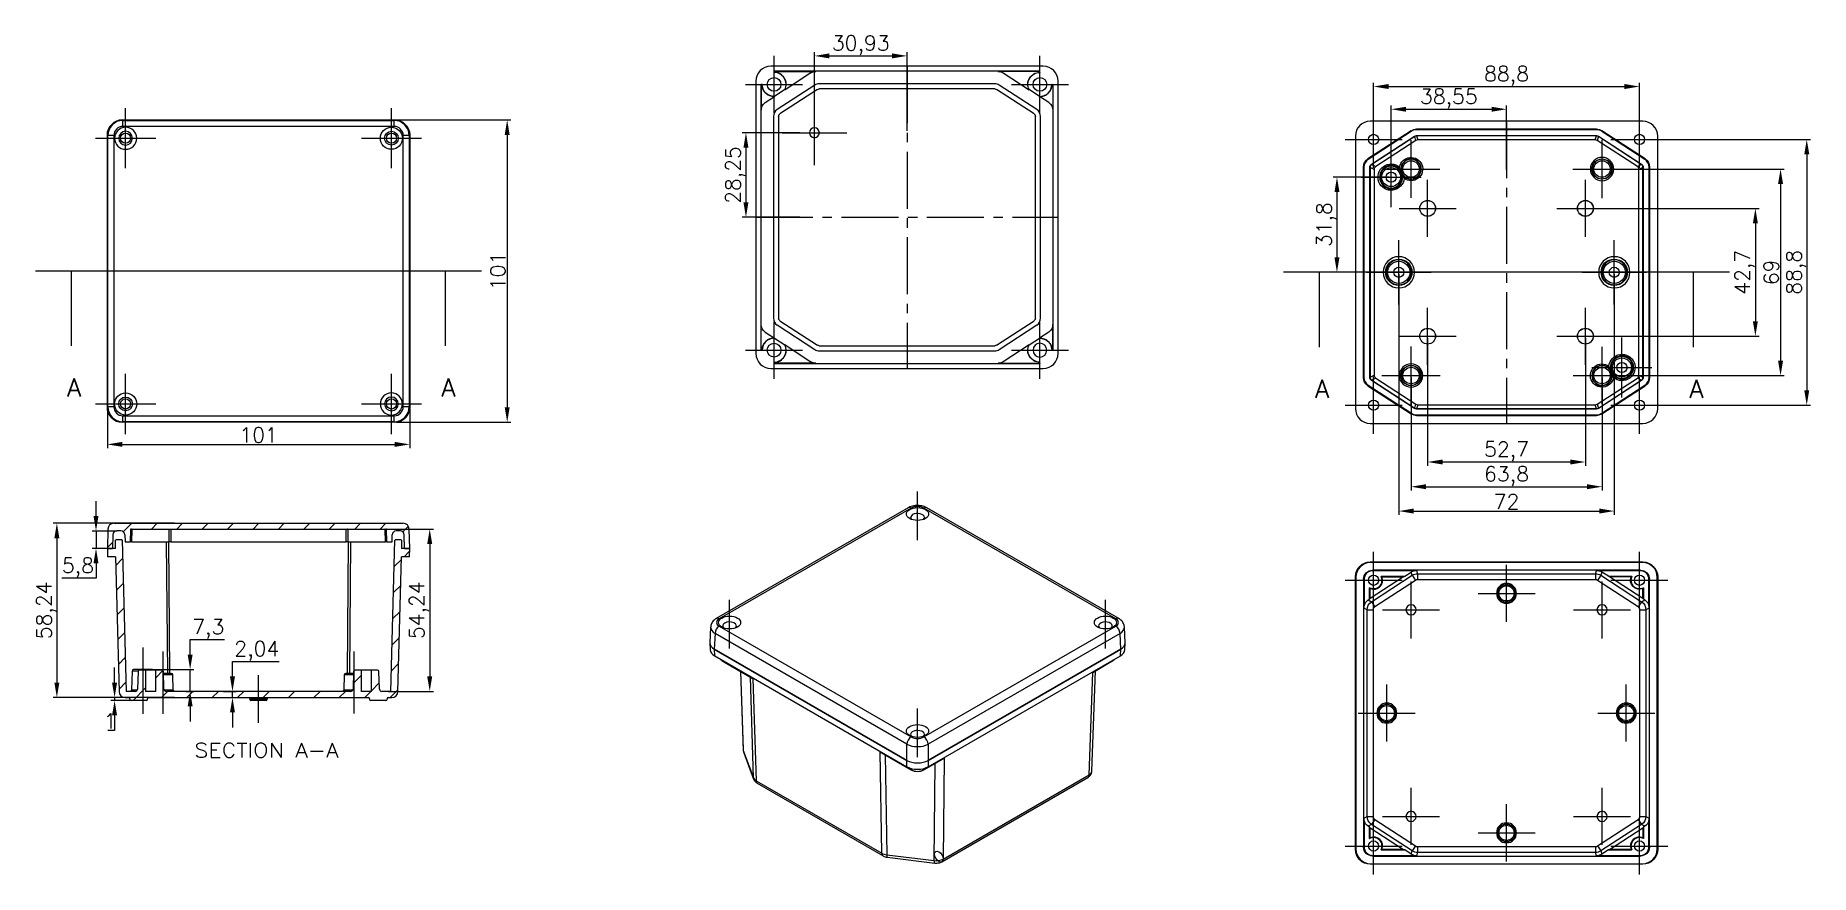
# Model space of a CAD drawing. Header units: millimetres. Extents: x 1378 to 1971, y 1043 to 1324.
import ezdxf
from ezdxf.lldxf.tags import DXFTag

# ---------------------------------------------------------------- set-up
doc = ezdxf.new("R2010")
doc.units = ezdxf.units.MM
doc.linetypes.add('CENTER2', pattern=[28.575, 19.05, -3.175, 3.175, -3.175])
for name, color, linetype in [('1', 7, 'Continuous'), ('50', 7, 'Continuous'), ('60', 7, 'Continuous'), ('zxx', 10, 'CENTER2')]:
    doc.layers.add(name, color=color, linetype=linetype)
doc.layers.add('ccx', color=90, linetype='Continuous', lineweight=15)
doc.styles.add('blockfont', font='simplex.shx', dxfattribs={"bigfont": 'bigfont'})
doc.styles.get("Standard").update_dxf_attribs({"font": 'txt', "bigfont": 'gbcbig.shx'})
tags = doc.linetypes.add('CENTER', pattern=[2, 1.25, -0.25, 0.25, -0.25]).pattern_tags.tags
tags[10:11] = [DXFTag(74, 4), DXFTag(75, 0), DXFTag(340, '0'), DXFTag(46, 0.0), DXFTag(50, 0.0), DXFTag(44, 0.0), DXFTag(45, 0.0)]
tags[8:9] = [DXFTag(74, 4), DXFTag(75, 0), DXFTag(340, '0'), DXFTag(46, 0.0), DXFTag(50, 0.0), DXFTag(44, 0.0), DXFTag(45, 0.0)]
tags[6:7] = [DXFTag(74, 4), DXFTag(75, 0), DXFTag(340, '0'), DXFTag(46, 0.0), DXFTag(50, 0.0), DXFTag(44, 0.0), DXFTag(45, 0.0)]
tags[4:5] = [DXFTag(74, 4), DXFTag(75, 0), DXFTag(340, '0'), DXFTag(46, 0.0), DXFTag(50, 0.0), DXFTag(44, 0.0), DXFTag(45, 0.0)]
tags = doc.linetypes.add('PHANTOM', pattern=[2.5, 1.25, -0.25, 0.25, -0.25, 0.25, -0.25]).pattern_tags.tags
tags[14:15] = [DXFTag(74, 4), DXFTag(75, 0), DXFTag(340, '0'), DXFTag(46, 0.0), DXFTag(50, 0.0), DXFTag(44, 0.0), DXFTag(45, 0.0)]
tags[12:13] = [DXFTag(74, 4), DXFTag(75, 0), DXFTag(340, '0'), DXFTag(46, 0.0), DXFTag(50, 0.0), DXFTag(44, 0.0), DXFTag(45, 0.0)]
tags[10:11] = [DXFTag(74, 4), DXFTag(75, 0), DXFTag(340, '0'), DXFTag(46, 0.0), DXFTag(50, 0.0), DXFTag(44, 0.0), DXFTag(45, 0.0)]
tags[8:9] = [DXFTag(74, 4), DXFTag(75, 0), DXFTag(340, '0'), DXFTag(46, 0.0), DXFTag(50, 0.0), DXFTag(44, 0.0), DXFTag(45, 0.0)]
tags[6:7] = [DXFTag(74, 4), DXFTag(75, 0), DXFTag(340, '0'), DXFTag(46, 0.0), DXFTag(50, 0.0), DXFTag(44, 0.0), DXFTag(45, 0.0)]
tags[4:5] = [DXFTag(74, 4), DXFTag(75, 0), DXFTag(340, '0'), DXFTag(46, 0.0), DXFTag(50, 0.0), DXFTag(44, 0.0), DXFTag(45, 0.0)]
doc.dimstyles.new('ISO-25', dxfattribs={"dimtxt": 5, "dimasz": 5, "dimexe": 1.25, "dimexo": 0.625, "dimtad": 1, "dimtoh": 1, "dimtxsty": 'Standard', "dimcen": 2.5, "dimadec": 0, "dimazin": 0, "dimtfac": 1, "dimtmove": 0, "dimatfit": 3, "dimfxl": 0, "dimarcsym": 0})

msp = doc.modelspace()

# ---------------------------------------------------------------- texts
at = {"layer": '1', "color": 87, "attachment_point": 7, "line_spacing_factor": 0.903614, "style": 'blockfont'}
for s, insert, char_height in [('\\W01.038;\\fsimplex.shx;A', (1388.727, 1203.013), 6), ('\\W01.038;\\fsimplex.shx;A', (1513.727, 1203.013), 6), ('\\W01.038;\\fsimplex.shx;A', (1805.641, 1202.61), 6), ('\\W01.038;\\fsimplex.shx;A', (1930.641, 1202.61), 6), ('\\W01.147;\\fsimplex.shx;SECTION \\H4.76;A-A\\H3.17;', (1431.234, 1082.464), 4.7625)]:
    msp.add_mtext(s, dxfattribs=dict(at, insert=insert, char_height=char_height))

# ---------------------------------------------------------------- blocks, each defined once
blk = doc.blocks.new('HATCH1')
at = {"color": 251}
for p, q in [((352.021535, 464.594647), (352.056857, 464.629934)), ((354.799771, 467.370106), (354.851267, 467.42155)), ((448.089888, 467.275518), (448.244458, 467.429934)), ((451.128382, 461.829934), (452.996151, 463.695835)), ((354.846401, 458.935647), (357.110493, 461.197477)), ((447.861839, 458.566655), (450.247569, 460.950001)), ((355.062823, 450.670811), (357.326916, 452.932641)), ((447.633789, 449.857791), (450.01952, 452.241137)), ((355.279245, 442.405975), (357.543338, 444.667805)), ((447.405739, 441.148928), (449.79147, 443.532274)), ((355.495668, 434.141139), (357.75976, 436.402969)), ((447.17769, 432.440064), (449.56342, 434.82341)), ((355.71209, 425.876303), (357.976183, 428.138133)), ((368.220611, 421.410238), (370.593767, 423.781023)), ((434.16379, 419.439172), (436.820611, 422.093337)), ((446.94964, 423.7312), (449.335371, 426.114547)), ((355.928512, 417.611468), (358.192605, 419.873297)), ((360.592682, 413.789934), (364.820611, 418.013637)), ((370.08321, 414.789934), (372.125251, 416.829934)), ((378.572737, 414.789934), (380.614778, 416.829934)), ((387.062264, 414.789934), (389.104305, 416.829934)), ((395.551792, 414.789934), (397.593833, 416.829934)), ((404.041319, 414.789934), (406.08336, 416.829934)), ((412.530846, 414.789934), (414.572887, 416.829934)), ((421.020373, 414.789934), (423.062414, 416.829934)), ((429.5099, 414.789934), (431.551941, 416.829934)), ((437.999428, 414.789934), (440.041469, 416.829934)), ((440.220611, 417.008897), (442.869877, 419.655515)), ((446.488955, 414.789934), (449.107321, 417.405683))]:
    blk.add_line(p, q, dxfattribs=at)
blk = doc.blocks.new('HATCH3')
at = {"color": 251}
for p, q in [((357.338838, 470.16958), (360.202053, 473.029934)), ((366.729619, 471.069934), (368.69158, 473.029934)), ((375.219146, 471.069934), (377.181107, 473.029934)), ((383.708673, 471.069934), (385.670634, 473.029934)), ((392.1982, 471.069934), (394.160161, 473.029934)), ((400.687728, 471.069934), (402.649689, 473.029934)), ((409.177255, 471.069934), (411.139216, 473.029934)), ((417.666782, 471.069934), (419.628743, 473.029934)), ((426.156309, 471.069934), (428.11827, 473.029934)), ((434.645836, 471.069934), (436.607797, 473.029934)), ((443.135364, 471.069934), (445.097325, 473.029934)), ((450.705883, 470.151844), (452.584922, 472.029005)), ((352.026708, 464.86276), (353.772374, 466.606682))]:
    blk.add_line(p, q, dxfattribs=at)
blk = doc.blocks.new('ASSORTED_DRAFT1')
at = {"color": 43}
blk.add_solid([(340.020611, 557.276741), (341.628306, 551.276747), (338.412916, 551.276735), (340.020611, 557.276741)], dxfattribs=at)
blk = doc.blocks.new('ASSORTED_DRAFT2')
at = {"color": 43}
blk.add_solid([(465.020611, 557.276741), (466.628306, 551.276747), (463.412916, 551.276735), (465.020611, 557.276741)], dxfattribs=at)
blk = doc.blocks.new('*D23')
at = {"layer": 'ccx', "color": 0, "lineweight": -2}
for p, q in [((1498.82, 1295.45), (1537.02, 1295.45)), ((1535.77, 1290.45), (1535.77, 1199.45)), ((1498.82, 1194.45), (1537.02, 1194.45))]:
    blk.add_line(p, q, dxfattribs=at)
at = {"layer": 'ccx', "color": 0}
for points in [[(1534.94, 1290.45), (1536.6, 1290.45), (1535.77, 1295.45)], [(1534.94, 1199.45), (1536.6, 1199.45), (1535.77, 1194.45)]]:
    blk.add_solid(points, dxfattribs=at)
at = {"layer": 'Defpoints', "color": 0}
for p in [(1498.2, 1295.45), (1498.2, 1194.45), (1535.77, 1194.45)]:
    blk.add_point(p, dxfattribs=at)
at = {"layer": 'ccx', "color": 0, "insert": (1532.65, 1244.95), "char_height": 5, "attachment_point": 5, "rotation": 90}
blk.add_mtext('101', dxfattribs=at)
blk = doc.blocks.new('*D24')
at = {"layer": 'ccx', "color": 0, "lineweight": -2}
for p, q in [((1402.2, 1198.82), (1402.2, 1185.8)), ((1503.2, 1198.82), (1503.2, 1185.8)), ((1407.2, 1187.05), (1498.2, 1187.05))]:
    blk.add_line(p, q, dxfattribs=at)
at = {"layer": 'ccx', "color": 0}
for points in [[(1407.2, 1187.88), (1407.2, 1186.22), (1402.2, 1187.05)], [(1498.2, 1187.88), (1498.2, 1186.22), (1503.2, 1187.05)]]:
    blk.add_solid(points, dxfattribs=at)
at = {"layer": 'Defpoints', "color": 0}
for p in [(1402.2, 1199.45), (1503.2, 1199.45), (1503.2, 1187.05)]:
    blk.add_point(p, dxfattribs=at)
at = {"layer": 'ccx', "color": 0, "insert": (1452.7, 1190.18), "char_height": 5, "attachment_point": 5}
blk.add_mtext('101', dxfattribs=at)
blk = doc.blocks.new('*D25')
at = {"layer": 'ccx', "color": 0, "lineweight": -2}
for p, q in [((1404.61, 1107.46), (1404.61, 1112.46)), ((1416.85, 1102.46), (1403.36, 1102.46)), ((1413.52, 1101.46), (1403.36, 1101.46)), ((1404.61, 1102.46), (1404.61, 1101.46)), ((1404.61, 1091.46), (1402.32, 1091.46)), ((1404.61, 1096.46), (1404.61, 1091.46))]:
    blk.add_line(p, q, dxfattribs=at)
at = {"layer": 'ccx', "color": 0}
for points in [[(1403.77, 1107.46), (1405.44, 1107.46), (1404.61, 1102.46)], [(1403.77, 1096.46), (1405.44, 1096.46), (1404.61, 1101.46)]]:
    blk.add_solid(points, dxfattribs=at)
at = {"layer": 'Defpoints', "color": 0}
for p in [(1404.61, 1102.46), (1414.15, 1101.46), (1417.47, 1102.46)]:
    blk.add_point(p, dxfattribs=at)
at = {"layer": 'ccx', "color": 0, "insert": (1403.15, 1094.59), "char_height": 5, "attachment_point": 5}
blk.add_mtext('1', dxfattribs=at)
blk = doc.blocks.new('*D26')
at = {"layer": 'ccx', "color": 0, "lineweight": -2}
for p, q in [((1444, 1109.5), (1444, 1114.5)), ((1444, 1114.5), (1459.62, 1114.5)), ((1440.97, 1104.5), (1445.25, 1104.5)), ((1444, 1102.46), (1444, 1104.5)), ((1440.97, 1102.46), (1445.25, 1102.46)), ((1444, 1097.46), (1444, 1092.46))]:
    blk.add_line(p, q, dxfattribs=at)
at = {"layer": 'ccx', "color": 0}
for points in [[(1443.16, 1109.5), (1444.83, 1109.5), (1444, 1104.5)], [(1443.16, 1097.46), (1444.83, 1097.46), (1444, 1102.46)]]:
    blk.add_solid(points, dxfattribs=at)
at = {"layer": 'Defpoints', "color": 0}
for p in [(1440.34, 1104.5), (1444, 1104.5), (1440.34, 1102.46)]:
    blk.add_point(p, dxfattribs=at)
at = {"layer": 'ccx', "color": 0, "insert": (1452.12, 1118.05), "char_height": 5, "attachment_point": 5}
blk.add_mtext('2,04', dxfattribs=at)
blk = doc.blocks.new('*D27')
at = {"layer": 'ccx', "color": 0, "lineweight": -2}
for p, q in [((1429.86, 1116.8), (1429.86, 1121.8)), ((1429.86, 1121.8), (1441.32, 1121.8)), ((1417.15, 1111.8), (1431.11, 1111.8)), ((1429.86, 1104.5), (1429.86, 1111.8)), ((1428.43, 1104.5), (1431.11, 1104.5)), ((1429.86, 1099.5), (1429.86, 1094.5))]:
    blk.add_line(p, q, dxfattribs=at)
at = {"layer": 'ccx', "color": 0}
for points in [[(1429.03, 1116.8), (1430.69, 1116.8), (1429.86, 1111.8)], [(1429.03, 1099.5), (1430.69, 1099.5), (1429.86, 1104.5)]]:
    blk.add_solid(points, dxfattribs=at)
at = {"layer": 'Defpoints', "color": 0}
for p in [(1416.53, 1111.8), (1427.81, 1104.5), (1429.86, 1104.5)]:
    blk.add_point(p, dxfattribs=at)
at = {"layer": 'ccx', "color": 0, "insert": (1435.9, 1125.35), "char_height": 5, "attachment_point": 5}
blk.add_mtext('7,3', dxfattribs=at)
blk = doc.blocks.new('*D28')
at = {"layer": 'ccx', "color": 0, "lineweight": -2}
for p, q in [((1494.8, 1158.74), (1511.14, 1158.74)), ((1509.89, 1153.74), (1509.89, 1109.5)), ((1496.06, 1104.5), (1511.14, 1104.5))]:
    blk.add_line(p, q, dxfattribs=at)
at = {"layer": 'ccx', "color": 0}
for points in [[(1509.05, 1153.74), (1510.72, 1153.74), (1509.89, 1158.74)], [(1509.05, 1109.5), (1510.72, 1109.5), (1509.89, 1104.5)]]:
    blk.add_solid(points, dxfattribs=at)
at = {"layer": 'Defpoints', "color": 0}
for p in [(1494.17, 1158.74), (1495.43, 1104.5), (1509.89, 1104.5)]:
    blk.add_point(p, dxfattribs=at)
at = {"layer": 'ccx', "color": 0, "insert": (1506.34, 1131.62), "char_height": 5, "attachment_point": 5, "rotation": 90}
blk.add_mtext('54,24', dxfattribs=at)
blk = doc.blocks.new('*D29')
at = {"layer": 'ccx', "color": 0, "lineweight": -2}
for p, q in [((1424.63, 1160.7), (1384.08, 1160.7)), ((1385.33, 1155.7), (1385.33, 1107.46)), ((1424.63, 1102.46), (1384.08, 1102.46))]:
    blk.add_line(p, q, dxfattribs=at)
at = {"layer": 'ccx', "color": 0}
for points in [[(1384.5, 1155.7), (1386.16, 1155.7), (1385.33, 1160.7)], [(1384.5, 1107.46), (1386.16, 1107.46), (1385.33, 1102.46)]]:
    blk.add_solid(points, dxfattribs=at)
at = {"layer": 'Defpoints', "color": 0}
for p in [(1425.26, 1160.7), (1385.33, 1102.46), (1425.26, 1102.46)]:
    blk.add_point(p, dxfattribs=at)
at = {"layer": 'ccx', "color": 0, "insert": (1381.79, 1131.58), "char_height": 5, "attachment_point": 5, "rotation": 90}
blk.add_mtext('58,24', dxfattribs=at)
blk = doc.blocks.new('*D30')
at = {"layer": 'ccx', "color": 0, "lineweight": -2}
for p, q in [((1398.41, 1163.1), (1398.41, 1168.1)), ((1405.4, 1158.1), (1397.16, 1158.1)), ((1398.41, 1158.1), (1398.41, 1152.3)), ((1402.42, 1152.3), (1397.16, 1152.3)), ((1398.41, 1147.3), (1398.41, 1142.3)), ((1398.41, 1142.3), (1386.95, 1142.3))]:
    blk.add_line(p, q, dxfattribs=at)
at = {"layer": 'ccx', "color": 0}
for points in [[(1397.57, 1163.1), (1399.24, 1163.1), (1398.41, 1158.1)], [(1397.57, 1147.3), (1399.24, 1147.3), (1398.41, 1152.3)]]:
    blk.add_solid(points, dxfattribs=at)
at = {"layer": 'Defpoints', "color": 0}
for p in [(1406.02, 1158.1), (1398.41, 1152.3), (1403.05, 1152.3)]:
    blk.add_point(p, dxfattribs=at)
at = {"layer": 'ccx', "color": 0, "insert": (1392.36, 1145.85), "char_height": 5, "attachment_point": 5}
blk.add_mtext('5,8', dxfattribs=at)
blk = doc.blocks.new('*D31')
at = {"layer": 'ccx', "color": 0, "lineweight": -2}
for p, q in [((1833.61, 1243.92), (1833.61, 1163.51)), ((1905.61, 1243.92), (1905.61, 1163.51)), ((1838.61, 1164.76), (1900.61, 1164.76))]:
    blk.add_line(p, q, dxfattribs=at)
at = {"layer": 'ccx', "color": 0}
for points in [[(1838.61, 1165.6), (1838.61, 1163.93), (1833.61, 1164.76)], [(1900.61, 1165.6), (1900.61, 1163.93), (1905.61, 1164.76)]]:
    blk.add_solid(points, dxfattribs=at)
at = {"layer": 'Defpoints', "color": 0}
for p in [(1833.61, 1244.55), (1905.61, 1244.55), (1905.61, 1164.76)]:
    blk.add_point(p, dxfattribs=at)
at = {"layer": 'ccx', "color": 0, "insert": (1869.61, 1167.89), "char_height": 5, "attachment_point": 5}
blk.add_mtext('72', dxfattribs=at)
blk = doc.blocks.new('*D32')
at = {"layer": 'ccx', "color": 0, "lineweight": -2}
for p, q in [((1843.26, 1222.57), (1843.26, 1179.91)), ((1895.96, 1222.57), (1895.96, 1179.91)), ((1848.26, 1181.16), (1890.96, 1181.16))]:
    blk.add_line(p, q, dxfattribs=at)
at = {"layer": 'ccx', "color": 0}
for points in [[(1848.26, 1181.99), (1848.26, 1180.33), (1843.26, 1181.16)], [(1890.96, 1181.99), (1890.96, 1180.33), (1895.96, 1181.16)]]:
    blk.add_solid(points, dxfattribs=at)
at = {"layer": 'Defpoints', "color": 0}
for p in [(1843.26, 1223.2), (1895.96, 1223.2), (1895.96, 1181.16)]:
    blk.add_point(p, dxfattribs=at)
at = {"layer": 'ccx', "color": 0, "insert": (1869.61, 1184.7), "char_height": 5, "attachment_point": 5}
blk.add_mtext('52,7', dxfattribs=at)
blk = doc.blocks.new('*D33')
at = {"layer": 'ccx', "color": 0, "lineweight": -2}
for p, q in [((1896.58, 1265.9), (1953.98, 1265.9)), ((1952.73, 1260.9), (1952.73, 1228.2)), ((1896.58, 1223.2), (1953.98, 1223.2))]:
    blk.add_line(p, q, dxfattribs=at)
at = {"layer": 'ccx', "color": 0}
for points in [[(1951.9, 1260.9), (1953.57, 1260.9), (1952.73, 1265.9)], [(1951.9, 1228.2), (1953.57, 1228.2), (1952.73, 1223.2)]]:
    blk.add_solid(points, dxfattribs=at)
at = {"layer": 'Defpoints', "color": 0}
for p in [(1895.96, 1265.9), (1895.96, 1223.2), (1952.73, 1223.2)]:
    blk.add_point(p, dxfattribs=at)
at = {"layer": 'ccx', "color": 0, "insert": (1949.19, 1244.55), "char_height": 5, "attachment_point": 5, "rotation": 90}
blk.add_mtext('42,7', dxfattribs=at)
blk = doc.blocks.new('*D34')
at = {"layer": 'ccx', "color": 0, "lineweight": -2}
for p, q in [((1914.63, 1288.95), (1971.15, 1288.95)), ((1969.9, 1283.95), (1969.9, 1205.15)), ((1914.63, 1200.15), (1971.15, 1200.15))]:
    blk.add_line(p, q, dxfattribs=at)
at = {"layer": 'ccx', "color": 0}
for points in [[(1969.07, 1283.95), (1970.74, 1283.95), (1969.9, 1288.95)], [(1969.07, 1205.15), (1970.74, 1205.15), (1969.9, 1200.15)]]:
    blk.add_solid(points, dxfattribs=at)
at = {"layer": 'Defpoints', "color": 0}
for p in [(1914.01, 1288.95), (1914.01, 1200.15), (1969.9, 1200.15)]:
    blk.add_point(p, dxfattribs=at)
at = {"layer": 'ccx', "color": 0, "insert": (1966.36, 1244.55), "char_height": 5, "attachment_point": 5, "rotation": 90}
blk.add_mtext('88,8', dxfattribs=at)
blk = doc.blocks.new('*D35')
at = {"layer": 'ccx', "color": 0, "lineweight": -2}
for p, q in [((1825.21, 1289.57), (1825.21, 1307.87)), ((1830.21, 1306.62), (1909.01, 1306.62)), ((1914.01, 1289.57), (1914.01, 1307.87))]:
    blk.add_line(p, q, dxfattribs=at)
at = {"layer": 'ccx', "color": 0}
for points in [[(1830.21, 1307.46), (1830.21, 1305.79), (1825.21, 1306.62)], [(1909.01, 1307.46), (1909.01, 1305.79), (1914.01, 1306.62)]]:
    blk.add_solid(points, dxfattribs=at)
at = {"layer": 'Defpoints', "color": 0}
for p in [(1914.01, 1306.62), (1825.21, 1288.95), (1914.01, 1288.95)]:
    blk.add_point(p, dxfattribs=at)
at = {"layer": 'ccx', "color": 0, "insert": (1869.61, 1310.16), "char_height": 5, "attachment_point": 5}
blk.add_mtext('88,8', dxfattribs=at)
blk = doc.blocks.new('*D36')
at = {"layer": 'ccx', "color": 0, "lineweight": -2}
for p, q in [((1837.71, 1209.42), (1837.71, 1171.64)), ((1901.51, 1209.42), (1901.51, 1171.64)), ((1842.71, 1172.89), (1896.51, 1172.89))]:
    blk.add_line(p, q, dxfattribs=at)
at = {"layer": 'ccx', "color": 0}
for points in [[(1842.71, 1173.73), (1842.71, 1172.06), (1837.71, 1172.89)], [(1896.51, 1173.73), (1896.51, 1172.06), (1901.51, 1172.89)]]:
    blk.add_solid(points, dxfattribs=at)
at = {"layer": 'Defpoints', "color": 0}
for p in [(1837.71, 1210.05), (1901.51, 1210.05), (1901.51, 1172.89)]:
    blk.add_point(p, dxfattribs=at)
at = {"layer": 'ccx', "color": 0, "insert": (1869.61, 1176.44), "char_height": 5, "attachment_point": 5}
blk.add_mtext('63,8', dxfattribs=at)
blk = doc.blocks.new('*D37')
at = {"layer": 'ccx', "color": 0, "lineweight": -2}
for p, q in [((1902.13, 1279.05), (1962.4, 1279.05)), ((1961.15, 1274.05), (1961.15, 1215.05)), ((1902.13, 1210.05), (1962.4, 1210.05))]:
    blk.add_line(p, q, dxfattribs=at)
at = {"layer": 'ccx', "color": 0}
for points in [[(1960.31, 1274.05), (1961.98, 1274.05), (1961.15, 1279.05)], [(1960.31, 1215.05), (1961.98, 1215.05), (1961.15, 1210.05)]]:
    blk.add_solid(points, dxfattribs=at)
at = {"layer": 'Defpoints', "color": 0}
for p in [(1901.51, 1279.05), (1901.51, 1210.05), (1961.15, 1210.05)]:
    blk.add_point(p, dxfattribs=at)
at = {"layer": 'ccx', "color": 0, "insert": (1958.02, 1244.55), "char_height": 5, "attachment_point": 5, "rotation": 90}
blk.add_mtext('69', dxfattribs=at)
blk = doc.blocks.new('*D38')
at = {"layer": 'ccx', "color": 0, "lineweight": -2}
for p, q in [((1830.43, 1276.35), (1811.71, 1276.35)), ((1812.96, 1271.35), (1812.96, 1249.55)), ((1830.43, 1244.55), (1811.71, 1244.55))]:
    blk.add_line(p, q, dxfattribs=at)
at = {"layer": 'ccx', "color": 0}
for points in [[(1812.13, 1271.35), (1813.8, 1271.35), (1812.96, 1276.35)], [(1812.13, 1249.55), (1813.8, 1249.55), (1812.96, 1244.55)]]:
    blk.add_solid(points, dxfattribs=at)
at = {"layer": 'Defpoints', "color": 0}
for p in [(1831.06, 1276.35), (1812.96, 1244.55), (1831.06, 1244.55)]:
    blk.add_point(p, dxfattribs=at)
at = {"layer": 'ccx', "color": 0, "insert": (1809.42, 1260.45), "char_height": 5, "attachment_point": 5, "rotation": 90}
blk.add_mtext('31,8', dxfattribs=at)
blk = doc.blocks.new('*D39')
at = {"layer": 'ccx', "color": 0, "lineweight": -2}
for p, q in [((1831.06, 1276.97), (1831.06, 1300.28)), ((1836.06, 1299.03), (1864.61, 1299.03)), ((1869.61, 1278.9), (1869.61, 1300.28))]:
    blk.add_line(p, q, dxfattribs=at)
at = {"layer": 'ccx', "color": 0}
for points in [[(1836.06, 1299.86), (1836.06, 1298.2), (1831.06, 1299.03)], [(1864.61, 1299.86), (1864.61, 1298.2), (1869.61, 1299.03)]]:
    blk.add_solid(points, dxfattribs=at)
at = {"layer": 'Defpoints', "color": 0}
for p in [(1869.61, 1299.03), (1831.06, 1276.35), (1869.61, 1278.27)]:
    blk.add_point(p, dxfattribs=at)
at = {"layer": 'ccx', "color": 0, "insert": (1850.33, 1302.57), "char_height": 5, "attachment_point": 5}
blk.add_mtext('38,55', dxfattribs=at)
blk = doc.blocks.new('*D41')
at = {"layer": 'ccx', "color": 0, "lineweight": -2}
for p, q in [((1633.51, 1291.17), (1614.28, 1291.17)), ((1615.53, 1286.17), (1615.53, 1267.92)), ((1633.51, 1262.92), (1614.28, 1262.92))]:
    blk.add_line(p, q, dxfattribs=at)
at = {"layer": 'ccx', "color": 0}
for points in [[(1614.69, 1286.17), (1616.36, 1286.17), (1615.53, 1291.17)], [(1614.69, 1267.92), (1616.36, 1267.92), (1615.53, 1262.92)]]:
    blk.add_solid(points, dxfattribs=at)
at = {"layer": 'Defpoints', "color": 0}
for p in [(1634.14, 1291.17), (1615.53, 1262.92), (1634.14, 1262.92)]:
    blk.add_point(p, dxfattribs=at)
at = {"layer": 'ccx', "color": 0, "insert": (1611.98, 1277.05), "char_height": 5, "attachment_point": 5, "rotation": 90}
blk.add_mtext('28,25', dxfattribs=at)
blk = doc.blocks.new('*D42')
at = {"layer": 'ccx', "color": 0, "lineweight": -2}
for p, q in [((1638.4, 1291.8), (1638.4, 1318.1)), ((1643.4, 1316.85), (1664.33, 1316.85)), ((1669.33, 1291.8), (1669.33, 1318.1))]:
    blk.add_line(p, q, dxfattribs=at)
at = {"layer": 'ccx', "color": 0}
for points in [[(1643.4, 1317.69), (1643.4, 1316.02), (1638.4, 1316.85)], [(1664.33, 1317.69), (1664.33, 1316.02), (1669.33, 1316.85)]]:
    blk.add_solid(points, dxfattribs=at)
at = {"layer": 'Defpoints', "color": 0}
for p in [(1669.33, 1316.85), (1638.4, 1291.17), (1669.33, 1291.17)]:
    blk.add_point(p, dxfattribs=at)
at = {"layer": 'ccx', "color": 0, "insert": (1653.87, 1320.39), "char_height": 5, "attachment_point": 5}
blk.add_mtext('30,93', dxfattribs=at)

# ---------------------------------------------------------------- dimensions: what is measured, and where the dimension line sits
at = {"layer": 'ccx'}
for base, p1, p2, picture, middle in [((1669.331, 1316.852), (1638.401, 1291.17), (1669.331, 1291.17), '*D42', (1653.866, 1320.393)), ((1869.61, 1299.031), (1831.06, 1276.347), (1869.61, 1278.272), '*D39', (1850.335, 1302.573)), ((1901.51, 1172.895), (1837.71, 1210.047), (1901.51, 1210.047), '*D36', (1869.61, 1176.436)), ((1503.196, 1187.051), (1402.196, 1199.449), (1503.196, 1199.449), '*D24', (1452.696, 1190.176))]:
    dim = msp.add_linear_dim(base=base, p1=p1, p2=p2, dimstyle='ISO-25', dxfattribs=at)
    dim.commit()
    dim.dimension.update_dxf_attribs({"geometry": picture, "text_midpoint": middle})
for base, p1, p2, picture, middle in [((1914.01, 1306.622), (1825.21, 1288.947), (1914.01, 1288.947), '*D35', (1869.61, 1306.622)), ((1905.61, 1164.763), (1833.61, 1244.547), (1905.61, 1244.547), '*D31', (1869.61, 1164.763)), ((1895.96, 1181.16), (1843.26, 1223.197), (1895.96, 1223.197), '*D32', (1869.61, 1181.16))]:
    dim = msp.add_linear_dim(base=base, p1=p1, p2=p2, dimstyle='ISO-25', dxfattribs=at)
    dim.commit()
    dim.dimension.update_dxf_attribs({"geometry": picture, "text_midpoint": middle, "dimtype": 160})
for base, p1, p2, picture, middle in [((1535.771, 1194.451), (1498.198, 1295.451), (1498.198, 1194.451), '*D23', (1532.646, 1244.951)), ((1615.527, 1262.92), (1634.137, 1291.17), (1634.137, 1262.92), '*D41', (1611.985, 1277.045)), ((1812.962, 1244.547), (1831.06, 1276.347), (1831.06, 1244.547), '*D38', (1809.421, 1260.447)), ((1961.145, 1210.047), (1901.51, 1279.047), (1901.51, 1210.047), '*D37', (1958.02, 1244.547)), ((1952.734, 1223.197), (1895.96, 1265.897), (1895.96, 1223.197), '*D33', (1949.193, 1244.547)), ((1398.406, 1152.304), (1406.024, 1158.104), (1403.046, 1152.304), '*D30', (1392.364, 1145.846)), ((1509.886, 1104.504), (1494.172, 1158.744), (1495.431, 1104.504), '*D28', (1506.344, 1131.624)), ((1443.998, 1104.504), (1440.344, 1102.464), (1440.344, 1104.504), '*D26', (1452.123, 1118.046))]:
    dim = msp.add_linear_dim(base=base, p1=p1, p2=p2, angle=90, dimstyle='ISO-25', dxfattribs=at)
    dim.commit()
    dim.dimension.update_dxf_attribs({"geometry": picture, "text_midpoint": middle})
for base, p1, p2, picture, middle in [((1969.902, 1200.147), (1914.01, 1288.947), (1914.01, 1200.147), '*D34', (1969.902, 1244.547)), ((1385.329, 1102.464), (1425.257, 1160.704), (1425.257, 1102.464), '*D29', (1385.329, 1131.584)), ((1429.862, 1104.504), (1416.53, 1111.804), (1427.806, 1104.504), '*D27', (1435.903, 1121.804)), ((1404.608, 1102.464), (1414.146, 1101.464), (1417.473, 1102.464), '*D25', (1403.149, 1091.464))]:
    dim = msp.add_linear_dim(base=base, p1=p1, p2=p2, angle=90, dimstyle='ISO-25', dxfattribs=at)
    dim.commit()
    dim.dimension.update_dxf_attribs({"geometry": picture, "text_midpoint": middle, "dimtype": 160})

# ---------------------------------------------------------------- linework, layer by layer
at = {"layer": '1', "color": 23, "linetype": 'CENTER', "ltscale": 6.35}
for p, q in [((1624.931, 1297.795), (1624.931, 1316.845)), ((1713.731, 1297.795), (1713.731, 1316.845)), ((1615.406, 1307.32), (1634.456, 1307.32)), ((1704.206, 1307.32), (1723.256, 1307.32)), ((1825.21, 1279.422), (1825.21, 1298.472)), ((1914.01, 1279.422), (1914.01, 1298.472)), ((1815.685, 1288.947), (1834.735, 1288.947)), ((1904.485, 1288.947), (1923.535, 1288.947)), ((1843.26, 1256.372), (1843.26, 1275.422)), ((1895.96, 1256.372), (1895.96, 1275.422)), ((1833.735, 1265.897), (1852.785, 1265.897)), ((1886.435, 1265.897), (1905.485, 1265.897)), ((1624.931, 1208.995), (1624.931, 1228.045)), ((1713.731, 1208.995), (1713.731, 1228.045)), ((1843.26, 1213.672), (1843.26, 1232.722)), ((1895.96, 1213.672), (1895.96, 1232.722)), ((1833.735, 1223.197), (1852.785, 1223.197)), ((1886.435, 1223.197), (1905.485, 1223.197)), ((1615.406, 1218.52), (1634.456, 1218.52)), ((1704.206, 1218.52), (1723.256, 1218.52)), ((1825.21, 1190.622), (1825.21, 1209.672)), ((1914.01, 1190.622), (1914.01, 1209.672)), ((1815.685, 1200.147), (1834.735, 1200.147)), ((1904.485, 1200.147), (1923.535, 1200.147)), ((1825.21, 1132.122), (1825.21, 1151.172)), ((1914.01, 1132.122), (1914.01, 1151.172)), ((1869.61, 1127.722), (1869.61, 1146.772)), ((1815.685, 1141.647), (1834.735, 1141.647)), ((1837.71, 1122.222), (1837.71, 1141.272)), ((1901.51, 1122.222), (1901.51, 1141.272)), ((1904.485, 1141.647), (1923.535, 1141.647)), ((1860.085, 1137.247), (1879.135, 1137.247)), ((1828.185, 1131.747), (1847.235, 1131.747)), ((1891.985, 1131.747), (1911.035, 1131.747)), ((1829.61, 1087.722), (1829.61, 1106.772)), ((1909.61, 1087.722), (1909.61, 1106.772)), ((1820.085, 1097.247), (1839.135, 1097.247)), ((1900.085, 1097.247), (1919.135, 1097.247)), ((1837.71, 1053.222), (1837.71, 1072.272)), ((1901.51, 1053.222), (1901.51, 1072.272)), ((1825.21, 1043.322), (1825.21, 1062.372)), ((1828.185, 1062.747), (1847.235, 1062.747)), ((1869.61, 1047.722), (1869.61, 1066.772)), ((1891.985, 1062.747), (1911.035, 1062.747)), ((1914.01, 1043.322), (1914.01, 1062.372)), ((1860.085, 1057.247), (1879.135, 1057.247)), ((1815.685, 1052.847), (1834.735, 1052.847)), ((1904.485, 1052.847), (1923.535, 1052.847))]:
    msp.add_line(p, q, dxfattribs=at)
at = {"layer": '1', "color": 132}
for p, q in [((1714.833, 1313.42), (1623.829, 1313.42)), ((1624.931, 1311.32), (1624.931, 1311.72)), ((1713.731, 1311.72), (1624.931, 1311.72)), ((1624.983, 1311.668), (1624.931, 1311.72)), ((1624.983, 1311.372), (1624.983, 1311.668)), ((1624.983, 1311.668), (1638.888, 1311.668)), ((1637.254, 1311.184), (1628.575, 1305.548)), ((1713.679, 1311.668), (1699.774, 1311.668)), ((1701.408, 1311.184), (1710.087, 1305.548)), ((1713.679, 1311.668), (1713.731, 1311.72)), ((1713.679, 1311.372), (1713.679, 1311.668)), ((1713.731, 1311.32), (1713.731, 1311.72)), ((1618.831, 1308.422), (1618.831, 1217.419)), ((1620.931, 1307.32), (1620.531, 1307.32)), ((1620.531, 1307.32), (1620.531, 1218.52)), ((1620.583, 1307.268), (1620.531, 1307.32)), ((1620.879, 1307.268), (1620.583, 1307.268)), ((1620.583, 1307.268), (1620.583, 1298.73)), ((1628.534, 1305.584), (1625.052, 1303.322)), ((1638.557, 1307.085), (1625.96, 1298.904)), ((1639.483, 1305.659), (1626.886, 1297.479)), ((1698.635, 1307.52), (1640.027, 1307.52)), ((1698.634, 1305.82), (1640.028, 1305.82)), ((1711.776, 1297.479), (1699.179, 1305.659)), ((1712.702, 1298.904), (1700.105, 1307.085)), ((1713.61, 1303.322), (1710.128, 1305.584)), ((1717.731, 1307.32), (1718.131, 1307.32)), ((1717.783, 1307.268), (1718.079, 1307.268)), ((1718.079, 1307.268), (1718.131, 1307.32)), ((1718.079, 1307.268), (1718.079, 1298.73)), ((1718.131, 1218.52), (1718.131, 1307.32)), ((1719.831, 1217.419), (1719.831, 1308.422)), ((1621.949, 1301.245), (1625.068, 1303.27)), ((1716.713, 1301.245), (1713.594, 1303.27)), ((1407.194, 1295.451), (1498.198, 1295.451)), ((1407.194, 1295.451), (1407.363, 1295.282)), ((1407.363, 1293.283), (1407.363, 1295.282)), ((1407.363, 1295.282), (1498.029, 1295.282)), ((1498.029, 1293.283), (1407.363, 1293.283)), ((1498.029, 1295.282), (1498.198, 1295.451)), ((1498.029, 1293.283), (1498.029, 1295.282)), ((1624.731, 1296.64), (1624.731, 1229.2)), ((1626.431, 1296.64), (1626.431, 1229.201)), ((1712.231, 1229.201), (1712.231, 1296.64)), ((1713.931, 1229.2), (1713.931, 1296.64)), ((1402.196, 1199.449), (1402.196, 1290.453)), ((1402.365, 1290.284), (1402.196, 1290.453)), ((1404.364, 1290.284), (1402.365, 1290.284)), ((1402.365, 1199.618), (1402.365, 1290.284)), ((1404.364, 1290.284), (1404.364, 1199.618)), ((1501.028, 1199.618), (1501.028, 1290.284)), ((1503.027, 1290.284), (1501.028, 1290.284)), ((1503.196, 1290.453), (1503.027, 1290.284)), ((1503.027, 1290.284), (1503.027, 1199.618)), ((1503.196, 1290.453), (1503.196, 1199.449)), ((1626.886, 1228.362), (1639.483, 1220.182)), ((1699.179, 1220.182), (1711.776, 1228.362)), ((1620.583, 1218.573), (1620.583, 1227.111)), ((1621.949, 1224.596), (1625.068, 1222.57)), ((1625.052, 1222.519), (1628.534, 1220.257)), ((1625.96, 1226.937), (1638.557, 1218.756)), ((1700.105, 1218.756), (1712.702, 1226.937)), ((1710.128, 1220.257), (1713.61, 1222.519)), ((1716.713, 1224.596), (1713.594, 1222.57)), ((1718.079, 1218.573), (1718.079, 1227.111)), ((1620.583, 1218.573), (1620.531, 1218.52)), ((1620.931, 1218.52), (1620.531, 1218.52)), ((1620.879, 1218.573), (1620.583, 1218.573)), ((1628.575, 1220.293), (1637.254, 1214.657)), ((1640.027, 1218.32), (1698.635, 1218.32)), ((1640.028, 1220.02), (1698.634, 1220.02)), ((1710.087, 1220.293), (1701.408, 1214.657)), ((1717.731, 1218.52), (1718.131, 1218.52)), ((1717.783, 1218.573), (1718.079, 1218.573)), ((1718.079, 1218.573), (1718.131, 1218.52)), ((1623.829, 1212.42), (1714.833, 1212.42)), ((1624.931, 1214.12), (1624.931, 1214.52)), ((1624.983, 1214.173), (1624.931, 1214.12)), ((1624.931, 1214.12), (1713.731, 1214.12)), ((1624.983, 1214.173), (1624.983, 1214.468)), ((1638.888, 1214.173), (1624.983, 1214.173)), ((1699.774, 1214.173), (1713.679, 1214.173)), ((1713.679, 1214.173), (1713.679, 1214.468)), ((1713.679, 1214.173), (1713.731, 1214.12)), ((1713.731, 1214.12), (1713.731, 1214.52)), ((1402.196, 1199.449), (1402.365, 1199.618)), ((1404.364, 1199.618), (1402.365, 1199.618)), ((1503.027, 1199.618), (1501.028, 1199.618)), ((1503.027, 1199.618), (1503.196, 1199.449)), ((1407.363, 1194.62), (1407.194, 1194.451)), ((1498.198, 1194.451), (1407.194, 1194.451)), ((1407.363, 1196.619), (1498.029, 1196.619)), ((1407.363, 1194.62), (1407.363, 1196.619)), ((1498.029, 1194.62), (1407.363, 1194.62)), ((1498.029, 1194.62), (1498.029, 1196.619)), ((1498.198, 1194.451), (1498.029, 1194.62)), ((1402.365, 1158.756), (1402.196, 1152.304)), ((1404.015, 1156.838), (1403.896, 1152.304)), ((1404.364, 1160.704), (1501.028, 1160.704)), ((1406.734, 1158.104), (1405.314, 1158.104)), ((1408.034, 1156.838), (1408.096, 1154.444)), ((1409.904, 1158.549), (1409.796, 1154.444)), ((1410.104, 1158.744), (1495.289, 1158.744)), ((1410.359, 1158.549), (1410.251, 1154.444)), ((1422.88, 1158.549), (1410.359, 1158.549)), ((1422.848, 1154.444), (1422.88, 1158.549)), ((1423.425, 1158.549), (1423.393, 1154.444)), ((1423.425, 1158.744), (1423.425, 1158.549)), ((1481.968, 1158.549), (1423.425, 1158.549)), ((1481.968, 1158.744), (1481.968, 1158.549)), ((1482, 1154.444), (1481.968, 1158.549)), ((1495.033, 1158.549), (1482.512, 1158.549)), ((1482.512, 1158.549), (1482.544, 1154.444)), ((1495.141, 1154.444), (1495.033, 1158.549)), ((1495.596, 1154.444), (1495.489, 1158.549)), ((1497.296, 1154.444), (1497.359, 1156.838)), ((1500.078, 1158.104), (1498.658, 1158.104)), ((1501.496, 1152.304), (1501.377, 1156.838)), ((1503.196, 1152.304), (1503.027, 1158.756)), ((1402.196, 1152.304), (1403.896, 1152.304)), ((1408.096, 1154.444), (1409.796, 1154.444)), ((1410.251, 1154.444), (1409.796, 1154.444)), ((1410.251, 1154.444), (1422.848, 1154.444)), ((1423.393, 1154.444), (1422.848, 1154.444)), ((1423.393, 1154.444), (1482, 1154.444)), ((1482.544, 1154.444), (1482, 1154.444)), ((1482.544, 1154.444), (1495.141, 1154.444)), ((1495.596, 1154.444), (1495.141, 1154.444)), ((1495.596, 1154.444), (1497.296, 1154.444)), ((1501.496, 1152.304), (1503.196, 1152.304))]:
    msp.add_line(p, q, dxfattribs=at)
at = {"layer": '1', "color": 23, "linetype": 'CENTER', "ltscale": 6.7}
for p, q in [((1408.296, 1279.301), (1408.296, 1299.401)), ((1497.096, 1279.301), (1497.096, 1299.401)), ((1398.246, 1289.351), (1418.346, 1289.351)), ((1487.046, 1289.351), (1507.146, 1289.351)), ((1408.296, 1190.501), (1408.296, 1210.601)), ((1497.096, 1190.501), (1497.096, 1210.601)), ((1398.246, 1200.551), (1418.346, 1200.551)), ((1487.046, 1200.551), (1507.146, 1200.551))]:
    msp.add_line(p, q, dxfattribs=at)
at = {"layer": '1', "color": 23, "linetype": 'CENTER', "ltscale": 7.215818}
for p, q in [((1638.401, 1280.347), (1638.401, 1301.994)), ((1627.577, 1291.17), (1649.225, 1291.17))]:
    msp.add_line(p, q, dxfattribs=at)
at = {"layer": '1', "color": 150}
for p, q in [((1915.111, 1295.047), (1824.108, 1295.047)), ((1819.11, 1290.049), (1819.11, 1199.045)), ((1837.752, 1291.823), (1823.289, 1282.431)), ((1823.36, 1282.392), (1837.773, 1291.752)), ((1837.827, 1291.668), (1823.414, 1282.309)), ((1824.531, 1280.698), (1838.867, 1290.008)), ((1838.921, 1289.924), (1824.585, 1280.614)), ((1839.313, 1288.602), (1825.908, 1279.896)), ((1837.773, 1291.752), (1837.752, 1291.823)), ((1837.773, 1291.752), (1837.827, 1291.668)), ((1838.921, 1289.924), (1838.867, 1290.008)), ((1839.313, 1288.602), (1838.921, 1289.924)), ((1839.521, 1292.347), (1839.542, 1292.276)), ((1899.698, 1292.347), (1839.521, 1292.347)), ((1839.542, 1292.176), (1839.542, 1292.276)), ((1839.542, 1292.276), (1899.677, 1292.276)), ((1899.677, 1292.176), (1839.542, 1292.176)), ((1839.574, 1290.118), (1839.574, 1290.218)), ((1839.574, 1290.218), (1899.645, 1290.218)), ((1899.645, 1290.118), (1839.574, 1290.118)), ((1839.574, 1290.118), (1839.966, 1288.795)), ((1899.253, 1288.795), (1839.966, 1288.795)), ((1899.253, 1288.795), (1899.645, 1290.118)), ((1899.645, 1290.118), (1899.645, 1290.218)), ((1899.677, 1292.276), (1899.698, 1292.347)), ((1899.677, 1292.176), (1899.677, 1292.276)), ((1900.298, 1289.924), (1899.906, 1288.602)), ((1913.312, 1279.896), (1899.906, 1288.602)), ((1900.298, 1289.924), (1900.353, 1290.008)), ((1914.634, 1280.614), (1900.298, 1289.924)), ((1900.353, 1290.008), (1914.689, 1280.698)), ((1901.392, 1291.668), (1901.447, 1291.752)), ((1915.805, 1282.309), (1901.392, 1291.668)), ((1901.468, 1291.823), (1901.447, 1291.752)), ((1901.447, 1291.752), (1915.859, 1282.392)), ((1915.93, 1282.431), (1901.468, 1291.823)), ((1920.11, 1199.045), (1920.11, 1290.049)), ((1823.289, 1282.431), (1823.36, 1282.392)), ((1823.36, 1282.392), (1823.414, 1282.309)), ((1915.805, 1282.309), (1915.859, 1282.392)), ((1915.859, 1282.392), (1915.93, 1282.431)), ((1821.88, 1279.668), (1821.81, 1279.706)), ((1821.81, 1279.706), (1821.81, 1209.388)), ((1821.88, 1209.426), (1821.88, 1279.668)), ((1821.88, 1279.668), (1821.98, 1279.668)), ((1821.98, 1279.668), (1821.98, 1209.426)), ((1823.939, 1279.608), (1824.039, 1279.608)), ((1823.939, 1209.486), (1823.939, 1279.608)), ((1824.039, 1279.608), (1824.039, 1209.486)), ((1825.361, 1278.89), (1824.039, 1279.608)), ((1824.585, 1280.614), (1824.531, 1280.698)), ((1824.585, 1280.614), (1825.908, 1279.896)), ((1825.361, 1278.89), (1825.361, 1210.204)), ((1913.312, 1279.896), (1914.634, 1280.614)), ((1915.18, 1279.608), (1913.858, 1278.89)), ((1913.858, 1210.204), (1913.858, 1278.89)), ((1914.634, 1280.614), (1914.689, 1280.698)), ((1915.18, 1279.608), (1915.28, 1279.608)), ((1915.18, 1209.486), (1915.18, 1279.608)), ((1915.28, 1279.608), (1915.28, 1209.486)), ((1917.239, 1279.668), (1917.339, 1279.668)), ((1917.239, 1209.426), (1917.239, 1279.668)), ((1917.41, 1279.706), (1917.339, 1279.668)), ((1917.339, 1279.668), (1917.339, 1209.426)), ((1917.41, 1209.388), (1917.41, 1279.706)), ((1824.039, 1209.486), (1825.361, 1210.204)), ((1913.858, 1210.204), (1915.18, 1209.486)), ((1821.81, 1209.388), (1821.88, 1209.426)), ((1821.88, 1209.426), (1821.98, 1209.426)), ((1823.36, 1206.702), (1823.289, 1206.663)), ((1823.289, 1206.663), (1837.752, 1197.271)), ((1823.36, 1206.702), (1823.414, 1206.786)), ((1837.773, 1197.342), (1823.36, 1206.702)), ((1823.414, 1206.786), (1837.827, 1197.426)), ((1823.939, 1209.486), (1824.039, 1209.486)), ((1824.531, 1208.396), (1824.585, 1208.48)), ((1838.867, 1199.086), (1824.531, 1208.396)), ((1825.908, 1209.198), (1824.585, 1208.48)), ((1824.585, 1208.48), (1838.921, 1199.17)), ((1825.908, 1209.198), (1839.313, 1200.492)), ((1899.906, 1200.492), (1913.312, 1209.198)), ((1900.298, 1199.17), (1914.634, 1208.48)), ((1914.689, 1208.396), (1900.353, 1199.086)), ((1901.392, 1197.426), (1915.805, 1206.786)), ((1915.859, 1206.702), (1901.447, 1197.342)), ((1901.468, 1197.271), (1915.93, 1206.663)), ((1914.634, 1208.48), (1913.312, 1209.198)), ((1914.689, 1208.396), (1914.634, 1208.48)), ((1915.18, 1209.486), (1915.28, 1209.486)), ((1915.805, 1206.786), (1915.859, 1206.702)), ((1915.93, 1206.663), (1915.859, 1206.702)), ((1917.239, 1209.426), (1917.339, 1209.426)), ((1917.339, 1209.426), (1917.41, 1209.388)), ((1838.867, 1199.086), (1838.921, 1199.17)), ((1838.921, 1199.17), (1839.313, 1200.492)), ((1839.966, 1200.299), (1839.574, 1198.976)), ((1839.574, 1198.876), (1839.574, 1198.976)), ((1839.574, 1198.976), (1899.645, 1198.976)), ((1899.645, 1198.876), (1839.574, 1198.876)), ((1839.966, 1200.299), (1899.253, 1200.299)), ((1899.645, 1198.976), (1899.253, 1200.299)), ((1899.645, 1198.876), (1899.645, 1198.976)), ((1899.906, 1200.492), (1900.298, 1199.17)), ((1900.353, 1199.086), (1900.298, 1199.17)), ((1824.108, 1194.047), (1915.111, 1194.047)), ((1837.752, 1197.271), (1837.773, 1197.342)), ((1837.773, 1197.342), (1837.827, 1197.426)), ((1839.542, 1196.818), (1839.521, 1196.747)), ((1839.521, 1196.747), (1899.698, 1196.747)), ((1839.542, 1196.818), (1839.542, 1196.918)), ((1839.542, 1196.918), (1899.677, 1196.918)), ((1899.677, 1196.818), (1839.542, 1196.818)), ((1899.677, 1196.818), (1899.677, 1196.918)), ((1899.698, 1196.747), (1899.677, 1196.818)), ((1901.392, 1197.426), (1901.447, 1197.342)), ((1901.447, 1197.342), (1901.468, 1197.271)), ((1402.196, 1152.304), (1402.267, 1149.601)), ((1404.896, 1152.304), (1402.196, 1152.304)), ((1404.896, 1152.304), (1404.967, 1155.007)), ((1407.025, 1155.104), (1405.067, 1155.104)), ((1407.125, 1155.007), (1408.448, 1104.504)), ((1422.353, 1110.504), (1422.012, 1154.444)), ((1422.665, 1154.444), (1423.006, 1110.504)), ((1482.386, 1110.504), (1482.727, 1154.444)), ((1483.38, 1154.444), (1483.04, 1110.504)), ((1496.945, 1104.504), (1498.267, 1155.007)), ((1500.325, 1155.104), (1498.367, 1155.104)), ((1500.425, 1155.007), (1500.496, 1152.304)), ((1503.196, 1152.304), (1500.496, 1152.304)), ((1503.125, 1149.601), (1503.196, 1152.304)), ((1404.946, 1149.504), (1402.367, 1149.504)), ((1404.946, 1149.504), (1406.127, 1104.412)), ((1499.265, 1104.412), (1500.446, 1149.504)), ((1503.025, 1149.504), (1500.446, 1149.504)), ((1824.108, 1147.747), (1824.179, 1147.676)), ((1824.108, 1147.747), (1915.111, 1147.747)), ((1824.179, 1147.676), (1915.041, 1147.676)), ((1824.179, 1147.676), (1824.179, 1147.576)), ((1915.041, 1147.576), (1824.179, 1147.576)), ((1914.361, 1144.997), (1824.859, 1144.997)), ((1824.859, 1144.997), (1824.935, 1144.921)), ((1824.935, 1144.921), (1839.558, 1144.921)), ((1824.935, 1144.821), (1824.935, 1144.921)), ((1838.77, 1144.821), (1824.935, 1144.821)), ((1839.558, 1144.921), (1839.886, 1143.816)), ((1899.334, 1143.816), (1899.661, 1144.921)), ((1899.661, 1144.921), (1914.285, 1144.921)), ((1914.285, 1144.821), (1900.45, 1144.821)), ((1914.285, 1144.921), (1914.361, 1144.997)), ((1914.285, 1144.821), (1914.285, 1144.921)), ((1915.041, 1147.676), (1915.111, 1147.747)), ((1915.041, 1147.676), (1915.041, 1147.576)), ((1819.18, 1142.678), (1819.11, 1142.748)), ((1819.11, 1051.745), (1819.11, 1142.748)), ((1819.28, 1142.678), (1819.18, 1142.678)), ((1819.18, 1051.816), (1819.18, 1142.678)), ((1819.28, 1142.678), (1819.28, 1051.816)), ((1821.86, 1141.998), (1821.86, 1052.496)), ((1821.936, 1141.922), (1821.86, 1141.998)), ((1821.936, 1132.337), (1821.936, 1141.922)), ((1822.036, 1141.922), (1821.936, 1141.922)), ((1822.036, 1141.922), (1822.036, 1133.126)), ((1823.884, 1135.363), (1823.884, 1139.153)), ((1823.984, 1138.992), (1823.984, 1135.431)), ((1835.186, 1142.797), (1824.06, 1135.571)), ((1824.06, 1135.571), (1824.06, 1138.876)), ((1824.52, 1134.462), (1838.116, 1143.292)), ((1839.205, 1141.615), (1825.609, 1132.785)), ((1827.703, 1142.973), (1835.601, 1142.973)), ((1835.442, 1142.873), (1827.864, 1142.873)), ((1827.98, 1142.797), (1835.186, 1142.797)), ((1835.186, 1142.797), (1835.442, 1142.873)), ((1835.601, 1142.973), (1837.79, 1144.394)), ((1838.116, 1143.292), (1837.79, 1144.394)), ((1838.116, 1143.292), (1839.205, 1141.615)), ((1839.886, 1143.816), (1899.334, 1143.816)), ((1839.886, 1143.816), (1839.886, 1141.817)), ((1899.334, 1141.817), (1839.886, 1141.817)), ((1899.334, 1143.816), (1899.334, 1141.817)), ((1901.103, 1143.292), (1900.014, 1141.615)), ((1913.611, 1132.785), (1900.014, 1141.615)), ((1901.43, 1144.394), (1901.103, 1143.292)), ((1901.103, 1143.292), (1914.699, 1134.462)), ((1903.618, 1142.973), (1901.43, 1144.394)), ((1903.618, 1142.973), (1911.516, 1142.973)), ((1904.033, 1142.797), (1903.777, 1142.873)), ((1911.355, 1142.873), (1903.777, 1142.873)), ((1915.16, 1135.571), (1904.033, 1142.797)), ((1911.239, 1142.797), (1904.033, 1142.797)), ((1915.16, 1135.571), (1915.16, 1138.876)), ((1915.236, 1135.431), (1915.236, 1138.992)), ((1915.336, 1139.153), (1915.336, 1135.363)), ((1917.184, 1141.922), (1917.284, 1141.922)), ((1917.184, 1133.126), (1917.184, 1141.922)), ((1917.36, 1141.998), (1917.284, 1141.922)), ((1917.284, 1141.922), (1917.284, 1132.337)), ((1917.36, 1052.496), (1917.36, 1141.998)), ((1919.939, 1051.816), (1919.939, 1142.678)), ((1920.039, 1142.678), (1919.939, 1142.678)), ((1920.11, 1142.748), (1920.039, 1142.678)), ((1920.039, 1142.678), (1920.039, 1051.816)), ((1920.11, 1142.748), (1920.11, 1051.745)), ((1823.418, 1135.061), (1823.884, 1135.363)), ((1823.418, 1135.061), (1824.52, 1134.462)), ((1824.06, 1135.571), (1823.984, 1135.431)), ((1824.52, 1134.462), (1825.609, 1132.785)), ((1914.699, 1134.462), (1913.611, 1132.785)), ((1914.699, 1134.462), (1915.802, 1135.061)), ((1915.16, 1135.571), (1915.236, 1135.431)), ((1915.802, 1135.061), (1915.336, 1135.363)), ((1823.04, 1131.737), (1821.936, 1132.337)), ((1823.04, 1131.737), (1825.04, 1131.737)), ((1823.04, 1062.756), (1823.04, 1131.737)), ((1825.04, 1131.737), (1825.04, 1062.756)), ((1914.18, 1062.756), (1914.18, 1131.737)), ((1914.18, 1131.737), (1916.179, 1131.737)), ((1917.284, 1132.337), (1916.179, 1131.737)), ((1916.179, 1131.737), (1916.179, 1062.756)), ((1410.479, 1111.322), (1410.258, 1104.987)), ((1412.529, 1111.322), (1410.479, 1111.322)), ((1417.313, 1111.804), (1410.979, 1111.804)), ((1412.479, 1111.122), (1412.275, 1105.276)), ((1414.996, 1111.604), (1412.979, 1111.604)), ((1414.996, 1111.604), (1414.996, 1104.504)), ((1418.396, 1111.604), (1414.996, 1111.604)), ((1420.413, 1111.604), (1418.396, 1111.604)), ((1418.396, 1104.504), (1418.396, 1111.604)), ((1421.117, 1105.276), (1420.913, 1111.122)), ((1423.559, 1110.504), (1420.934, 1110.504)), ((1424.059, 1110.017), (1420.952, 1110.017)), ((1424.191, 1104.991), (1424.059, 1110.017)), ((1481.333, 1110.017), (1481.202, 1104.991)), ((1484.441, 1110.017), (1481.333, 1110.017)), ((1484.458, 1110.504), (1481.833, 1110.504)), ((1484.479, 1111.122), (1484.275, 1105.276)), ((1486.996, 1111.604), (1484.979, 1111.604)), ((1486.996, 1111.604), (1486.996, 1104.504)), ((1490.396, 1111.604), (1486.996, 1111.604)), ((1490.396, 1104.504), (1490.396, 1111.604)), ((1492.413, 1111.604), (1490.396, 1111.604)), ((1493.117, 1105.276), (1492.913, 1111.122)), ((1411.476, 1104.504), (1408.448, 1104.504)), ((1410.258, 1104.987), (1412.21, 1104.987)), ((1418.396, 1104.504), (1414.996, 1104.504)), ((1421.181, 1104.991), (1424.191, 1104.991)), ((1483.476, 1104.504), (1421.917, 1104.504)), ((1481.202, 1104.991), (1484.212, 1104.991)), ((1490.396, 1104.504), (1486.996, 1104.504)), ((1496.945, 1104.504), (1493.917, 1104.504)), ((1408.126, 1102.464), (1409.357, 1102.464)), ((1409.756, 1102.075), (1409.762, 1101.854)), ((1415.23, 1101.464), (1410.162, 1101.464)), ((1415.63, 1101.854), (1415.636, 1102.075)), ((1416.036, 1102.464), (1489.357, 1102.464)), ((1455.636, 1102.075), (1449.756, 1102.075)), ((1449.756, 1102.075), (1449.762, 1101.854)), ((1455.63, 1101.854), (1449.762, 1101.854)), ((1455.23, 1101.464), (1450.162, 1101.464)), ((1455.63, 1101.854), (1455.636, 1102.075)), ((1489.756, 1102.075), (1489.762, 1101.854)), ((1495.23, 1101.464), (1490.162, 1101.464)), ((1495.63, 1101.854), (1495.636, 1102.075)), ((1496.036, 1102.464), (1497.266, 1102.464)), ((1821.936, 1062.156), (1823.04, 1062.756)), ((1821.936, 1052.572), (1821.936, 1062.156)), ((1823.04, 1062.756), (1825.04, 1062.756)), ((1825.609, 1061.708), (1824.52, 1060.031)), ((1825.609, 1061.708), (1839.205, 1052.878)), ((1900.014, 1052.878), (1913.611, 1061.708)), ((1913.611, 1061.708), (1914.699, 1060.031)), ((1914.18, 1062.756), (1916.179, 1062.756)), ((1916.179, 1062.756), (1917.284, 1062.156)), ((1917.284, 1062.156), (1917.284, 1052.572)), ((1822.036, 1061.368), (1822.036, 1052.572)), ((1824.52, 1060.031), (1823.418, 1059.433)), ((1823.884, 1059.13), (1823.418, 1059.433)), ((1823.884, 1055.34), (1823.884, 1059.13)), ((1824.06, 1058.922), (1823.984, 1059.062)), ((1823.984, 1059.062), (1823.984, 1055.501)), ((1824.06, 1058.922), (1835.186, 1051.697)), ((1824.06, 1055.617), (1824.06, 1058.922)), ((1838.116, 1051.202), (1824.52, 1060.031)), ((1914.699, 1060.031), (1901.103, 1051.202)), ((1904.033, 1051.697), (1915.16, 1058.922)), ((1915.802, 1059.433), (1914.699, 1060.031)), ((1915.16, 1058.922), (1915.236, 1059.062)), ((1915.16, 1058.922), (1915.16, 1055.617)), ((1915.236, 1055.501), (1915.236, 1059.062)), ((1915.802, 1059.433), (1915.336, 1059.13)), ((1915.336, 1059.13), (1915.336, 1055.34)), ((1917.184, 1052.572), (1917.184, 1061.368)), ((1819.11, 1051.745), (1819.18, 1051.816)), ((1819.28, 1051.816), (1819.18, 1051.816)), ((1821.86, 1052.496), (1821.936, 1052.572)), ((1821.936, 1052.572), (1822.036, 1052.572)), ((1824.935, 1049.573), (1824.859, 1049.497)), ((1824.935, 1049.573), (1824.935, 1049.673)), ((1824.935, 1049.673), (1838.77, 1049.673)), ((1839.558, 1049.573), (1824.935, 1049.573)), ((1835.601, 1051.521), (1827.703, 1051.521)), ((1827.864, 1051.621), (1835.442, 1051.621)), ((1835.186, 1051.697), (1827.98, 1051.697)), ((1835.186, 1051.697), (1835.442, 1051.621)), ((1837.79, 1050.099), (1835.601, 1051.521)), ((1837.79, 1050.099), (1838.116, 1051.202)), ((1839.205, 1052.878), (1838.116, 1051.202)), ((1839.886, 1050.677), (1839.558, 1049.573)), ((1839.886, 1052.677), (1899.334, 1052.677)), ((1839.886, 1052.677), (1839.886, 1050.677)), ((1899.334, 1050.677), (1839.886, 1050.677)), ((1899.334, 1052.677), (1899.334, 1050.677)), ((1899.661, 1049.573), (1899.334, 1050.677)), ((1914.285, 1049.573), (1899.661, 1049.573)), ((1900.014, 1052.878), (1901.103, 1051.202)), ((1900.45, 1049.673), (1914.285, 1049.673)), ((1901.103, 1051.202), (1901.43, 1050.099)), ((1903.618, 1051.521), (1901.43, 1050.099)), ((1911.516, 1051.521), (1903.618, 1051.521)), ((1904.033, 1051.697), (1903.777, 1051.621)), ((1903.777, 1051.621), (1911.355, 1051.621)), ((1911.239, 1051.697), (1904.033, 1051.697)), ((1914.285, 1049.573), (1914.285, 1049.673)), ((1914.361, 1049.497), (1914.285, 1049.573)), ((1917.284, 1052.572), (1917.184, 1052.572)), ((1917.284, 1052.572), (1917.36, 1052.496)), ((1920.039, 1051.816), (1919.939, 1051.816)), ((1920.039, 1051.816), (1920.11, 1051.745)), ((1824.179, 1046.817), (1824.108, 1046.747)), ((1915.111, 1046.747), (1824.108, 1046.747)), ((1824.179, 1046.917), (1915.041, 1046.917)), ((1824.179, 1046.917), (1824.179, 1046.817)), ((1915.041, 1046.817), (1824.179, 1046.817)), ((1824.859, 1049.497), (1914.361, 1049.497)), ((1915.041, 1046.917), (1915.041, 1046.817)), ((1915.111, 1046.747), (1915.041, 1046.817))]:
    msp.add_line(p, q, dxfattribs=at)
at = {"layer": '1', "color": 23, "linetype": 'CENTER', "ltscale": 6.4085}
for p, q in [((1837.71, 1269.434), (1837.71, 1288.66)), ((1828.097, 1279.047), (1847.322, 1279.047)), ((1901.51, 1200.434), (1901.51, 1219.66)), ((1891.897, 1210.047), (1911.122, 1210.047))]:
    msp.add_line(p, q, dxfattribs=at)
at = {"layer": '1', "color": 23, "linetype": 'CENTER', "ltscale": 6.496244}
for p, q in [((1901.51, 1269.303), (1901.51, 1288.791)), ((1891.765, 1279.047), (1911.254, 1279.047)), ((1837.71, 1200.303), (1837.71, 1219.791)), ((1827.965, 1210.047), (1847.454, 1210.047))]:
    msp.add_line(p, q, dxfattribs=at)
at = {"layer": '1', "color": 23, "linetype": 'CENTER', "ltscale": 6.677901}
for p, q in [((1831.06, 1266.33), (1831.06, 1286.364)), ((1821.043, 1276.347), (1841.076, 1276.347)), ((1908.16, 1202.73), (1908.16, 1222.764)), ((1898.143, 1212.747), (1918.176, 1212.747))]:
    msp.add_line(p, q, dxfattribs=at)
at = {"layer": '1', "color": 23, "linetype": 'CENTER', "ltscale": 7.180651}
for p, q in [((1833.61, 1233.776), (1833.61, 1255.318)), ((1905.61, 1233.776), (1905.61, 1255.318)), ((1822.839, 1244.547), (1844.381, 1244.547)), ((1894.839, 1244.547), (1916.381, 1244.547))]:
    msp.add_line(p, q, dxfattribs=at)
at = {"layer": '1', "color": 43, "linetype": 'PHANTOM', "ltscale": 11.92}
for p, q in [((1527.196, 1244.951), (1378.196, 1244.951)), ((1944.11, 1244.547), (1795.11, 1244.547))]:
    msp.add_line(p, q, dxfattribs=at)
at = {"layer": '1', "color": 43}
for p, q in [((1390.196, 1219.951), (1390.196, 1244.951)), ((1515.196, 1219.951), (1515.196, 1244.951)), ((1807.11, 1219.547), (1807.11, 1244.547)), ((1932.11, 1219.547), (1932.11, 1244.547))]:
    msp.add_line(p, q, dxfattribs=at)
at = {"layer": '1', "color": 23, "linetype": 'CENTER', "ltscale": 5.430862}
for p, q in [((1672.842, 1155.052), (1672.842, 1171.345)), ((1610.051, 1118.8), (1610.051, 1135.092)), ((1735.633, 1118.8), (1735.633, 1135.092)), ((1672.842, 1082.547), (1672.842, 1098.84))]:
    msp.add_line(p, q, dxfattribs=at)
at = {"layer": '1', "color": 23, "linetype": 'CENTER', "ltscale": 7.386558}
msp.add_line((1414.146, 1097.012), (1414.146, 1119.172), dxfattribs=at)
at = {"layer": '1', "color": 23, "linetype": 'CENTER', "ltscale": 6.951771}
msp.add_line((1420.796, 1097.012), (1420.796, 1117.867), dxfattribs=at)
at = {"layer": '1', "color": 23, "linetype": 'CENTER', "ltscale": 6.908726}
msp.add_line((1484.596, 1097.141), (1484.596, 1117.867), dxfattribs=at)
at = {"layer": '1', "color": 23, "linetype": 'CENTER', "ltscale": 5.306981}
msp.add_line((1452.696, 1094.004), (1452.696, 1109.925), dxfattribs=at)
at = {"layer": '1', "color": 132}
for centre, radius in [((1624.931, 1307.32), 2.3), ((1713.731, 1307.32), 2.3), ((1497.096, 1289.351), 3.7), ((1497.096, 1289.351), 2.3), ((1624.931, 1218.52), 2.3), ((1408.296, 1200.551), 3.7), ((1408.296, 1200.551), 2.3)]:
    msp.add_circle(centre, radius, dxfattribs=at)
at = {"layer": '1', "color": 132, "extrusion": (0, 0, -1)}
for centre, radius in [((-1408.296, 1289.351), 3.7), ((-1638.401, 1291.17), 1.65), ((-1408.296, 1289.351), 2.3), ((-1713.731, 1218.52), 2.3), ((-1497.096, 1200.551), 3.7), ((-1497.096, 1200.551), 2.3)]:
    msp.add_circle(centre, radius, dxfattribs=at)
at = {"layer": '1', "color": 150}
for centre, radius in [((1408.296, 1289.351), 1.7), ((1497.096, 1289.351), 1.7), ((1825.21, 1288.947), 1.7), ((1914.01, 1288.947), 1.7), ((1837.71, 1279.047), 2.763), ((1901.51, 1279.047), 3.394), ((1901.51, 1279.047), 2.763), ((1831.06, 1276.347), 3.167), ((1831.06, 1276.347), 1.7), ((1843.26, 1265.897), 2.65), ((1843.26, 1265.897), 2.615), ((1895.96, 1265.897), 2.65), ((1895.96, 1265.897), 2.615), ((1833.61, 1244.547), 4.421), ((1833.61, 1244.547), 3.717), ((1833.61, 1244.547), 1.7), ((1905.61, 1244.547), 4.421), ((1905.61, 1244.547), 3.717), ((1905.61, 1244.547), 1.7), ((1843.26, 1223.197), 2.65), ((1843.26, 1223.197), 2.615), ((1895.96, 1223.197), 2.65), ((1895.96, 1223.197), 2.615), ((1908.16, 1212.747), 3.167), ((1837.71, 1210.047), 3.394), ((1837.71, 1210.047), 2.763), ((1901.51, 1210.047), 2.763), ((1908.16, 1212.747), 1.7), ((1408.296, 1200.551), 1.7), ((1497.096, 1200.551), 1.7), ((1825.21, 1200.147), 1.7), ((1914.01, 1200.147), 1.7), ((1825.21, 1141.647), 1.7), ((1869.61, 1137.247), 2.94), ((1869.61, 1137.247), 2.534), ((1914.01, 1141.647), 1.7), ((1829.61, 1097.247), 2.94), ((1829.61, 1097.247), 2.534), ((1909.61, 1097.247), 2.94), ((1909.61, 1097.247), 2.534), ((1869.61, 1057.247), 2.94), ((1869.61, 1057.247), 2.534), ((1825.21, 1052.847), 1.7), ((1914.01, 1052.847), 1.7)]:
    msp.add_circle(centre, radius, dxfattribs=at)
at = {"layer": '1', "color": 150, "extrusion": (0, 0, -1)}
for centre, radius in [((-1837.71, 1279.047), 3.263), ((-1901.51, 1279.047), 3.894), ((-1901.51, 1279.047), 3.263), ((-1831.06, 1276.347), 3.667), ((-1833.61, 1244.547), 5.22), ((-1833.61, 1244.547), 4.217), ((-1905.61, 1244.547), 5.22), ((-1905.61, 1244.547), 4.217), ((-1908.16, 1212.747), 3.667), ((-1837.71, 1210.047), 3.894), ((-1837.71, 1210.047), 3.263), ((-1901.51, 1210.047), 3.263), ((-1869.61, 1137.247), 3.34), ((-1869.61, 1137.247), 2.934), ((-1837.71, 1131.747), 1.7), ((-1901.51, 1131.747), 1.7), ((-1829.61, 1097.247), 3.34), ((-1829.61, 1097.247), 2.934), ((-1909.61, 1097.247), 3.34), ((-1909.61, 1097.247), 2.934), ((-1837.71, 1062.747), 1.7), ((-1901.51, 1062.747), 1.7), ((-1869.61, 1057.247), 3.34), ((-1869.61, 1057.247), 2.934)]:
    msp.add_circle(centre, radius, dxfattribs=at)
at = {"layer": '1', "color": 132}
for centre, radius, start, end in [((1624.931, 1307.32), 4, 334.269353, 90), ((1624.931, 1307.32), 4.052, 334.061504, 89.259503), ((1713.731, 1307.32), 4.052, 268.061504, 359.259503), ((1713.731, 1307.32), 4, 268.269353, 0), ((1624.931, 1218.52), 4.052, 88.061504, 179.259503), ((1624.931, 1218.52), 4, 88.269353, 180), ((1624.931, 1218.52), 4, 270, 25.730647), ((1624.931, 1218.52), 4.052, 270.740497, 25.938496), ((1404.364, 1158.704), 2, 90, 178.5), ((1405.314, 1156.804), 1.3, 90, 178.5), ((1406.734, 1156.804), 1.3, 1.5, 90), ((1410.104, 1158.544), 0.2, 90, 178.5), ((1495.289, 1158.544), 0.2, 1.5, 90), ((1498.658, 1156.804), 1.3, 90, 178.5), ((1500.078, 1156.804), 1.3, 1.5, 90), ((1501.028, 1158.704), 2, 1.5, 90)]:
    msp.add_arc(centre, radius, start, end, dxfattribs=at)
at = {"layer": '1', "color": 132, "extrusion": (0, 0, -1)}
for centre, radius, start, end in [((-1713.731, 1307.32), 4.052, 334.061504, 89.259503), ((-1713.731, 1307.32), 4, 334.269353, 90), ((-1624.931, 1307.32), 4.052, 268.061504, 359.259503), ((-1624.931, 1307.32), 4, 268.269353, 0), ((-1713.731, 1218.52), 4.052, 88.061504, 179.259503), ((-1713.731, 1218.52), 4, 88.269353, 180), ((-1713.731, 1218.52), 4.052, 270.740497, 25.938496), ((-1713.731, 1218.52), 4, 270, 25.730647)]:
    msp.add_arc(centre, radius, start, end, dxfattribs=at)
at = {"layer": '1', "color": 150, "extrusion": (0, 0, -1)}
for centre, radius, start, end in [((-1831.06, 1276.347), 4.388, 185.923932, 129.880284), ((-1837.71, 1279.047), 3.894, 9.863921, 305.940294), ((-1908.16, 1212.747), 4.388, 5.923932, 309.880284), ((-1901.51, 1210.047), 3.894, 189.863921, 125.940294), ((-1825.21, 1141.647), 2.924, 155.210079, 294.789921), ((-1914.01, 1141.647), 3, 247.45969, 22.54031), ((-1914.01, 1141.647), 2.924, 245.210079, 24.789921), ((-1409.758, 1105.004), 0.5, 182, 270), ((-1424.69, 1105.004), 0.5, 270, 358.5), ((-1480.702, 1105.004), 0.5, 181.5, 270), ((-1449.357, 1102.064), 0.4, 90, 178.5), ((-1456.036, 1102.064), 0.4, 1.5, 90), ((-1825.21, 1052.847), 2.924, 65.210079, 204.789921), ((-1914.01, 1052.847), 2.924, 335.210079, 114.789921)]:
    msp.add_arc(centre, radius, start, end, dxfattribs=at)
at = {"layer": '1', "color": 150}
for centre, radius, start, end in [((1837.71, 1279.047), 3.394, 212.533301, 191.662484), ((1831.06, 1276.347), 3.888, 31.208671, 12.987114), ((1908.16, 1212.747), 3.888, 211.208671, 192.987114), ((1901.51, 1210.047), 3.394, 32.533301, 11.662484), ((1405.067, 1155.004), 0.1, 90, 178.5), ((1407.025, 1155.004), 0.1, 1.5, 90), ((1498.367, 1155.004), 0.1, 90, 178.5), ((1500.325, 1155.004), 0.1, 1.5, 90), ((1402.367, 1149.604), 0.1, 181.5, 270), ((1503.025, 1149.604), 0.1, 270, 358.5), ((1825.21, 1141.647), 2.824, 241.996018, 28.003982), ((1825.21, 1141.647), 3, 247.45969, 22.54031), ((1914.01, 1141.647), 2.824, 151.996018, 298.003982), ((1410.979, 1111.304), 0.5, 90, 178), ((1412.979, 1111.104), 0.5, 90, 178), ((1417.313, 1111.304), 0.5, 36.869967, 90), ((1420.413, 1111.104), 0.5, 2, 90), ((1423.559, 1110.004), 0.5, 1.5, 90), ((1481.833, 1110.004), 0.5, 90, 178.5), ((1484.979, 1111.104), 0.5, 90, 178), ((1492.413, 1111.104), 0.5, 2, 90), ((1408.126, 1104.464), 2, 181.5, 270), ((1411.476, 1105.304), 0.8, 270, 358), ((1421.917, 1105.304), 0.8, 182, 270), ((1483.476, 1105.304), 0.8, 270, 358), ((1493.917, 1105.304), 0.8, 182, 270), ((1497.266, 1104.464), 2, 270, 358.5), ((1409.357, 1102.064), 0.4, 1.5, 90), ((1410.162, 1101.864), 0.4, 181.5, 270), ((1415.23, 1101.864), 0.4, 270, 358.5), ((1416.036, 1102.064), 0.4, 90, 178.5), ((1450.162, 1101.864), 0.4, 181.5, 270), ((1455.23, 1101.864), 0.4, 270, 358.5), ((1489.357, 1102.064), 0.4, 1.5, 90), ((1490.162, 1101.864), 0.4, 181.5, 270), ((1495.23, 1101.864), 0.4, 270, 358.5), ((1496.036, 1102.064), 0.4, 90, 178.5), ((1825.21, 1052.847), 2.824, 331.996018, 118.003982), ((1825.21, 1052.847), 3, 337.45969, 112.54031), ((1914.01, 1052.847), 3, 67.45969, 202.54031), ((1914.01, 1052.847), 2.824, 61.996018, 208.003982)]:
    msp.add_arc(centre, radius, start, end, dxfattribs=at)
at = {"layer": '1', "color": 132}
for centre, major_axis, ratio, start_param, end_param in [((1623.833, 1308.419), (-3.538, 3.538), 0.999315, 5.4981298, 7.0682409), ((1714.829, 1308.419), (3.538, 3.538), 0.999315, 5.4981298, 7.0682409), ((1640.028, 1304.819), (0.767, -2.59), 0.999627, 2.8537148, 3.4294705), ((1698.634, 1304.819), (-0.767, -2.59), 0.999627, 2.8537148, 3.4294705), ((1627.432, 1296.639), (2.374, -1.289), 0.999556, 2.6443599, 3.6388254), ((1711.23, 1296.639), (-2.374, -1.289), 0.999556, 2.6443599, 3.6388254), ((1407.366, 1290.282), (-3.536, 3.536), 0.999863, 5.4981298, 7.0682409), ((1407.366, 1290.282), (-2.123, 2.123), 0.999315, 5.4981298, 7.0682409), ((1498.027, 1290.282), (3.536, 3.536), 0.999863, 5.4981298, 7.0682409), ((1498.027, 1290.282), (2.123, 2.123), 0.999315, 5.4981298, 7.0682409), ((1627.432, 1229.201), (2.374, 1.289), 0.999556, 2.6443599, 3.6388254), ((1711.23, 1229.201), (-2.374, 1.289), 0.999556, 2.6443599, 3.6388254), ((1623.833, 1217.422), (-3.538, -3.538), 0.999315, 5.4981298, 7.0682409), ((1640.028, 1221.021), (0.767, 2.59), 0.999627, 2.8537148, 3.4294705), ((1698.634, 1221.021), (-0.767, 2.59), 0.999627, 2.8537148, 3.4294705), ((1714.829, 1217.422), (3.538, -3.538), 0.999315, 5.4981298, 7.0682409), ((1407.366, 1199.62), (3.536, 3.536), 0.999863, 2.3565371, 3.9266482), ((1407.366, 1199.62), (-2.123, -2.123), 0.999315, 5.4981298, 7.0682409), ((1498.027, 1199.62), (2.123, -2.123), 0.999315, 5.4981298, 7.0682409), ((1498.027, 1199.62), (-3.536, 3.536), 0.999863, 2.3565371, 3.9266482), ((1410.904, 1158.544), (-1, 0.005), 0.002841, 5.2886602, 6.2831258), ((1410.468, 1158.544), (0, -0.2), 0.544639, 3.1415927, 4.686209), ((1422.989, 1158.544), (0, -0.2), 0.544639, 3.1415927, 4.686209), ((1423.425, 1158.544), (-1, 0.002), 0.005235, 4.7125595, 5.2883152), ((1481.968, 1158.544), (1, 0.002), 0.005235, 0.9948701, 1.5706258), ((1482.403, 1158.544), (0, -0.2), 0.544639, 1.5969763, 3.1415927), ((1494.925, 1158.544), (0, -0.2), 0.544639, 1.5969763, 3.1415927), ((1494.488, 1158.544), (1, 0.005), 0.002841, 0.0000595, 0.9945251)]:
    msp.add_ellipse(centre, major_axis=major_axis, ratio=ratio, start_param=start_param, end_param=end_param, dxfattribs=at)
at = {"layer": '1', "color": 132, "extrusion": (0, 0, -1)}
for centre, major_axis, ratio, start_param, end_param in [((1638.888, 1308.667), (0.852, -2.878), 0.999627, 2.8537148, 3.4294705), ((1699.774, 1308.667), (-0.852, -2.878), 0.999627, 2.8537148, 3.4294705), ((1640.028, 1304.82), (0.284, -0.959), 0.999627, 2.8537148, 3.4294705), ((1698.634, 1304.82), (-0.284, -0.959), 0.999627, 2.8537148, 3.4294705), ((1623.584, 1298.728), (2.638, -1.432), 0.999556, 2.6443599, 3.6388254), ((1715.078, 1298.728), (-2.638, -1.432), 0.999556, 2.6443599, 3.6388254), ((1407.198, 1290.449), (-3.538, 3.538), 0.999315, 5.4981298, 7.0682409), ((1498.194, 1290.449), (3.538, 3.538), 0.999315, 5.4981298, 7.0682409), ((1627.431, 1296.64), (0.879, -0.477), 0.999556, 2.6443599, 3.6388254), ((1711.231, 1296.64), (-0.879, -0.477), 0.999556, 2.6443599, 3.6388254), ((1627.431, 1229.201), (0.879, 0.477), 0.999556, 2.6443599, 3.6388254), ((1711.231, 1229.201), (-0.879, 0.477), 0.999556, 2.6443599, 3.6388254), ((1623.584, 1227.112), (2.638, 1.432), 0.999556, 2.6443599, 3.6388254), ((1715.078, 1227.112), (-2.638, 1.432), 0.999556, 2.6443599, 3.6388254), ((1640.028, 1221.021), (0.284, 0.959), 0.999627, 2.8537148, 3.4294705), ((1698.634, 1221.021), (-0.284, 0.959), 0.999627, 2.8537148, 3.4294705), ((1638.888, 1217.174), (0.852, 2.878), 0.999627, 2.8537148, 3.4294705), ((1699.774, 1217.174), (-0.852, 2.878), 0.999627, 2.8537148, 3.4294705), ((1407.198, 1199.453), (-3.538, -3.538), 0.999315, 5.4981298, 7.0682409), ((1498.194, 1199.453), (3.538, -3.538), 0.999315, 5.4981298, 7.0682409)]:
    msp.add_ellipse(centre, major_axis=major_axis, ratio=ratio, start_param=start_param, end_param=end_param, dxfattribs=at)
at = {"layer": '1', "color": 150}
for centre, major_axis, ratio, start_param, end_param in [((1407.198, 1290.449), (-3.538, 3.538), 0.999315, 5.4981298, 7.0682409), ((1498.194, 1290.449), (3.538, 3.538), 0.999315, 5.4981298, 7.0682409), ((1824.111, 1290.045), (-3.538, 3.538), 0.999315, 5.4981298, 7.0682409), ((1915.108, 1290.045), (3.538, 3.538), 0.999315, 5.4981298, 7.0682409), ((1839.543, 1289.025), (-0.923, 3.117), 0.99965, 5.9953075, 6.5710631), ((1839.543, 1289.025), (-0.895, 3.021), 0.999627, 5.9953075, 6.5710631), ((1839.575, 1288.917), (-0.341, 1.151), 0.999565, 5.9953075, 6.5710631), ((1839.966, 1287.595), (0.341, -1.151), 0.999627, 2.8537148, 3.4294705), ((1899.253, 1287.595), (-0.341, -1.151), 0.999627, 2.8537148, 3.4294705), ((1899.645, 1288.917), (0.341, 1.151), 0.999565, 5.9953075, 6.5710631), ((1899.677, 1289.025), (0.923, 3.117), 0.99965, 5.9953075, 6.5710631), ((1899.677, 1289.025), (0.895, 3.021), 0.999627, 5.9953075, 6.5710631), ((1825.131, 1279.666), (-2.857, 1.551), 0.999584, 5.7859525, 6.7804181), ((1825.131, 1279.666), (-2.77, 1.504), 0.999556, 5.7859525, 6.7804181), ((1914.088, 1279.666), (2.77, 1.504), 0.999556, 5.7859525, 6.7804181), ((1914.088, 1279.666), (2.857, 1.551), 0.999584, 5.7859525, 6.7804181), ((1825.239, 1279.608), (-1.055, 0.573), 0.999482, 5.7859525, 6.7804181), ((1826.562, 1278.89), (1.055, -0.573), 0.999556, 2.6443599, 3.6388254), ((1912.658, 1278.89), (-1.055, -0.573), 0.999556, 2.6443599, 3.6388254), ((1913.98, 1279.608), (1.055, 0.573), 0.999482, 5.7859525, 6.7804181), ((1826.562, 1210.204), (1.055, 0.573), 0.999556, 2.6443599, 3.6388254), ((1912.658, 1210.204), (-1.055, 0.573), 0.999556, 2.6443599, 3.6388254), ((1825.131, 1209.428), (2.857, 1.551), 0.999584, 2.6443599, 3.6388254), ((1825.131, 1209.428), (-2.77, -1.504), 0.999556, 5.7859525, 6.7804181), ((1825.239, 1209.486), (1.055, 0.573), 0.999482, 2.6443599, 3.6388254), ((1913.98, 1209.486), (-1.055, 0.573), 0.999482, 2.6443599, 3.6388254), ((1914.088, 1209.428), (2.77, -1.504), 0.999556, 5.7859525, 6.7804181), ((1914.088, 1209.428), (-2.857, 1.551), 0.999584, 2.6443599, 3.6388254), ((1407.198, 1199.453), (-3.538, -3.538), 0.999315, 5.4981298, 7.0682409), ((1498.194, 1199.453), (3.538, -3.538), 0.999315, 5.4981298, 7.0682409), ((1824.111, 1199.049), (-3.538, -3.538), 0.999315, 5.4981298, 7.0682409), ((1839.575, 1200.177), (0.341, 1.151), 0.999565, 2.8537148, 3.4294705), ((1839.966, 1201.499), (0.341, 1.151), 0.999627, 2.8537148, 3.4294705), ((1899.253, 1201.499), (-0.341, 1.151), 0.999627, 2.8537148, 3.4294705), ((1899.645, 1200.177), (-0.341, 1.151), 0.999565, 2.8537148, 3.4294705), ((1915.108, 1199.049), (3.538, -3.538), 0.999315, 5.4981298, 7.0682409), ((1839.543, 1200.069), (0.923, 3.117), 0.99965, 2.8537148, 3.4294705), ((1839.543, 1200.069), (-0.895, -3.021), 0.999627, 5.9953075, 6.5710631), ((1899.677, 1200.069), (0.895, -3.021), 0.999627, 5.9953075, 6.5710631), ((1899.677, 1200.069), (-0.923, 3.117), 0.99965, 2.8537148, 3.4294705), ((1824.182, 1142.674), (-3.467, 3.467), 0.999315, 5.4981298, 7.0682409), ((1824.937, 1141.92), (2.052, -2.052), 0.999315, 2.3565371, 3.9266482), ((1914.283, 1141.92), (-2.052, -2.052), 0.999315, 2.3565371, 3.9266482), ((1915.037, 1142.674), (3.467, 3.467), 0.999315, 5.4981298, 7.0682409), ((1839.886, 1140.566), (0.355, -1.199), 0.999627, 2.8537148, 3.4294705), ((1899.333, 1140.566), (-0.355, -1.199), 0.999627, 2.8537148, 3.4294705), ((1826.29, 1131.737), (1.099, -0.597), 0.999556, 2.6443599, 3.6388254), ((1912.929, 1131.737), (-1.099, -0.597), 0.999556, 2.6443599, 3.6388254), ((1826.29, 1062.756), (1.099, 0.597), 0.999556, 2.6443599, 3.6388254), ((1912.929, 1062.756), (-1.099, 0.597), 0.999556, 2.6443599, 3.6388254), ((1824.182, 1051.819), (-3.467, -3.467), 0.999315, 5.4981298, 7.0682409), ((1824.937, 1052.574), (2.052, 2.052), 0.999315, 2.3565371, 3.9266482), ((1839.886, 1053.927), (0.355, 1.199), 0.999627, 2.8537148, 3.4294705), ((1899.333, 1053.927), (-0.355, 1.199), 0.999627, 2.8537148, 3.4294705), ((1914.283, 1052.574), (-2.052, 2.052), 0.999315, 2.3565371, 3.9266482), ((1915.037, 1051.819), (3.467, -3.467), 0.999315, 5.4981298, 7.0682409)]:
    msp.add_ellipse(centre, major_axis=major_axis, ratio=ratio, start_param=start_param, end_param=end_param, dxfattribs=at)
at = {"layer": '1', "color": 150, "extrusion": (0, 0, -1)}
for centre, major_axis, ratio, start_param, end_param in [((1839.522, 1289.096), (-0.923, 3.117), 0.999627, 5.9953075, 6.5710631), ((1839.575, 1288.917), (0.369, -1.247), 0.999627, 2.8537148, 3.4294705), ((1899.645, 1288.917), (-0.369, -1.247), 0.999627, 2.8537148, 3.4294705), ((1899.698, 1289.096), (0.923, 3.117), 0.999627, 5.9953075, 6.5710631), ((1825.061, 1279.705), (-2.857, 1.551), 0.999556, 5.7859525, 6.7804181), ((1914.158, 1279.705), (2.857, 1.551), 0.999556, 5.7859525, 6.7804181), ((1825.239, 1279.608), (1.143, -0.621), 0.999556, 2.6443599, 3.6388254), ((1913.98, 1279.608), (-1.143, -0.621), 0.999556, 2.6443599, 3.6388254), ((1825.061, 1209.389), (-2.857, -1.551), 0.999556, 5.7859525, 6.7804181), ((1825.239, 1209.486), (1.143, 0.621), 0.999556, 2.6443599, 3.6388254), ((1913.98, 1209.486), (-1.143, 0.621), 0.999556, 2.6443599, 3.6388254), ((1914.158, 1209.389), (2.857, -1.551), 0.999556, 5.7859525, 6.7804181), ((1839.575, 1200.177), (0.369, 1.247), 0.999627, 2.8537148, 3.4294705), ((1899.645, 1200.177), (-0.369, 1.247), 0.999627, 2.8537148, 3.4294705), ((1839.522, 1199.998), (-0.923, -3.117), 0.999627, 5.9953075, 6.5710631), ((1899.698, 1199.998), (0.923, -3.117), 0.999627, 5.9953075, 6.5710631), ((1824.111, 1142.745), (-3.538, 3.538), 0.999315, 5.4981298, 7.0682409), ((1824.182, 1142.674), (3.538, -3.538), 0.999342, 2.3565371, 3.9266482), ((1824.861, 1141.996), (2.123, -2.123), 0.999315, 2.3565371, 3.9266482), ((1824.937, 1141.92), (2.123, -2.123), 0.999361, 2.3565371, 3.9266482), ((1839.56, 1141.667), (0.923, -3.117), 0.999627, 2.8537148, 3.184054), ((1899.659, 1141.667), (-0.923, -3.117), 0.999627, 3.0991313, 3.4294705), ((1914.283, 1141.92), (-2.123, -2.123), 0.999361, 2.3565371, 3.9266482), ((1914.359, 1141.996), (-2.123, -2.123), 0.999315, 2.3565371, 3.9266482), ((1915.037, 1142.674), (-3.538, -3.538), 0.999342, 2.3565371, 3.9266482), ((1915.108, 1142.745), (3.538, 3.538), 0.999315, 5.4981298, 7.0682409), ((1835.596, 1142.973), (-0.154, -0.1), 0.014255, 4.6904267, 6.2350431), ((1839.886, 1140.566), (-3.116, -0.923), 0.999914, 1.2829185, 1.8586741), ((1899.333, 1140.566), (3.116, -0.923), 0.999914, 4.4245112, 5.0002668), ((1903.623, 1142.973), (0.154, -0.1), 0.014255, 0.0481422, 1.5927586), ((1825.189, 1132.335), (2.857, -1.551), 0.999556, 2.8897764, 3.6388254), ((1826.29, 1131.737), (-1.551, -2.856), 0.999898, 1.0735635, 2.0680291), ((1823.884, 1135.366), (-0.1, -0.065), 0.021957, 3.1820404, 4.7266568), ((1912.929, 1131.737), (1.551, -2.856), 0.999898, 4.2151562, 5.2096218), ((1915.336, 1135.366), (0.1, -0.065), 0.021957, 1.5565285, 3.1011449), ((1914.03, 1132.335), (-2.857, -1.551), 0.999556, 2.6443599, 3.3934089), ((1826.29, 1062.756), (1.551, -2.856), 0.999898, 1.0735635, 2.0680291), ((1912.929, 1062.756), (-1.551, -2.856), 0.999898, 4.2151562, 5.2096218), ((1825.189, 1062.159), (2.857, 1.551), 0.999556, 2.6443599, 3.3934089), ((1823.884, 1059.127), (0.1, -0.065), 0.021957, 4.6981212, 6.2427376), ((1915.336, 1059.127), (-0.1, -0.065), 0.021957, 0.0404477, 1.5850641), ((1914.03, 1062.159), (-2.857, 1.551), 0.999556, 2.8897764, 3.6388254), ((1824.111, 1051.748), (-3.538, -3.538), 0.999315, 5.4981298, 7.0682409), ((1824.182, 1051.819), (-3.538, -3.538), 0.999342, 5.4981298, 7.0682409), ((1824.861, 1052.498), (2.123, 2.123), 0.999315, 2.3565371, 3.9266482), ((1824.937, 1052.574), (-2.123, -2.123), 0.999361, 5.4981298, 7.0682409), ((1835.596, 1051.521), (0.154, -0.1), 0.014255, 3.1897349, 4.7343513), ((1839.56, 1052.826), (0.923, 3.117), 0.999627, 3.0991313, 3.4294705), ((1839.886, 1053.927), (3.116, -0.923), 0.999914, 1.2829185, 1.8586741), ((1899.333, 1053.927), (-3.116, -0.923), 0.999914, 4.4245112, 5.0002668), ((1899.659, 1052.826), (-0.923, 3.117), 0.999627, 2.8537148, 3.184054), ((1903.623, 1051.521), (-0.154, -0.1), 0.014255, 1.548834, 3.0934504), ((1914.283, 1052.574), (2.123, -2.123), 0.999361, 5.4981298, 7.0682409), ((1914.359, 1052.498), (-2.123, 2.123), 0.999315, 2.3565371, 3.9266482), ((1915.037, 1051.819), (3.538, -3.538), 0.999342, 5.4981298, 7.0682409), ((1915.108, 1051.748), (3.538, -3.538), 0.999315, 5.4981298, 7.0682409)]:
    msp.add_ellipse(centre, major_axis=major_axis, ratio=ratio, start_param=start_param, end_param=end_param, dxfattribs=at)
at = {"layer": '1', "color": 132}
for points in [[(1624.983, 1311.372), (1624.966, 1311.355), (1624.948, 1311.338), (1624.931, 1311.32)], [(1713.679, 1311.372), (1713.696, 1311.355), (1713.714, 1311.338), (1713.731, 1311.32)], [(1620.879, 1307.268), (1620.896, 1307.285), (1620.914, 1307.303), (1620.931, 1307.32)], [(1628.575, 1305.548), (1628.562, 1305.56), (1628.548, 1305.572), (1628.534, 1305.584)], [(1710.087, 1305.548), (1710.1, 1305.56), (1710.114, 1305.572), (1710.128, 1305.584)], [(1717.783, 1307.268), (1717.766, 1307.285), (1717.748, 1307.303), (1717.731, 1307.32)], [(1625.068, 1303.27), (1625.063, 1303.288), (1625.057, 1303.305), (1625.052, 1303.322)], [(1713.594, 1303.27), (1713.599, 1303.288), (1713.605, 1303.305), (1713.61, 1303.322)], [(1625.068, 1222.57), (1625.063, 1222.553), (1625.057, 1222.536), (1625.052, 1222.519)], [(1713.594, 1222.57), (1713.599, 1222.553), (1713.605, 1222.536), (1713.61, 1222.519)], [(1620.879, 1218.573), (1620.896, 1218.555), (1620.914, 1218.538), (1620.931, 1218.52)], [(1628.575, 1220.293), (1628.562, 1220.281), (1628.548, 1220.269), (1628.534, 1220.257)], [(1710.087, 1220.293), (1710.1, 1220.281), (1710.114, 1220.269), (1710.128, 1220.257)], [(1717.783, 1218.573), (1717.766, 1218.555), (1717.748, 1218.538), (1717.731, 1218.52)], [(1624.983, 1214.468), (1624.966, 1214.486), (1624.948, 1214.503), (1624.931, 1214.52)], [(1713.679, 1214.468), (1713.696, 1214.486), (1713.714, 1214.503), (1713.731, 1214.52)]]:
    msp.add_open_spline(points, degree=3, dxfattribs=at)
at = {"layer": '1', "color": 150}
for points, knots in [([(1834.385, 1278.361), (1834.384, 1278.365), (1834.381, 1278.372), (1834.374, 1278.39), (1834.37, 1278.401), (1834.356, 1278.435), (1834.347, 1278.46), (1834.316, 1278.538), (1834.295, 1278.593), (1834.23, 1278.761), (1834.186, 1278.875), (1834.098, 1279.108), (1834.054, 1279.226), (1833.986, 1279.407), (1833.963, 1279.468), (1833.918, 1279.591), (1833.896, 1279.652), (1833.873, 1279.714)], [0, 0, 0, 0, 0.03125, 0.03125, 0.0625, 0.0625, 0.125, 0.125, 0.25, 0.25, 0.5, 0.5, 0.75, 0.75, 0.875, 0.875, 1, 1, 1, 1]), ([(1834.848, 1277.222), (1834.837, 1277.247), (1834.825, 1277.274), (1834.799, 1277.332), (1834.785, 1277.364), (1834.761, 1277.418), (1834.753, 1277.437), (1834.735, 1277.479), (1834.725, 1277.502), (1834.703, 1277.555), (1834.69, 1277.583), (1834.667, 1277.64), (1834.658, 1277.661), (1834.642, 1277.7), (1834.636, 1277.714), (1834.623, 1277.746), (1834.616, 1277.764), (1834.601, 1277.801), (1834.593, 1277.819), (1834.58, 1277.852), (1834.574, 1277.867), (1834.558, 1277.907), (1834.549, 1277.929), (1834.534, 1277.968), (1834.527, 1277.985), (1834.515, 1278.017), (1834.509, 1278.031), (1834.494, 1278.071), (1834.485, 1278.095), (1834.468, 1278.138), (1834.461, 1278.158), (1834.44, 1278.214), (1834.427, 1278.247), (1834.405, 1278.307), (1834.395, 1278.335), (1834.385, 1278.361)], [0, 0, 0, 0, 0.125, 0.125, 0.25, 0.25, 0.3125, 0.3125, 0.375, 0.375, 0.4375, 0.4375, 0.46875, 0.46875, 0.484375, 0.484375, 0.5, 0.5, 0.515625, 0.515625, 0.53125, 0.53125, 0.5625, 0.5625, 0.59375, 0.59375, 0.625, 0.625, 0.6875, 0.6875, 0.75, 0.75, 0.875, 0.875, 1, 1, 1, 1]), ([(1835.424, 1275.894), (1835.397, 1275.954), (1835.371, 1276.014), (1835.318, 1276.133), (1835.291, 1276.193), (1835.213, 1276.37), (1835.163, 1276.485), (1835.064, 1276.714), (1835.015, 1276.827), (1834.945, 1276.992), (1834.922, 1277.047), (1834.889, 1277.123), (1834.879, 1277.149), (1834.864, 1277.182), (1834.86, 1277.193), (1834.853, 1277.211), (1834.85, 1277.217), (1834.848, 1277.221)], [0, 0, 0, 0, 0.125, 0.125, 0.25, 0.25, 0.5, 0.5, 0.75, 0.75, 0.875, 0.875, 0.9375, 0.9375, 0.96875, 0.96875, 1, 1, 1, 1]), ([(1904.371, 1211.873), (1904.369, 1211.877), (1904.367, 1211.883), (1904.359, 1211.901), (1904.355, 1211.912), (1904.341, 1211.946), (1904.33, 1211.971), (1904.298, 1212.047), (1904.274, 1212.102), (1904.204, 1212.267), (1904.155, 1212.38), (1904.056, 1212.609), (1904.006, 1212.724), (1903.928, 1212.901), (1903.902, 1212.961), (1903.849, 1213.08), (1903.822, 1213.14), (1903.795, 1213.2)], [0, 0, 0, 0, 0.03125, 0.03125, 0.0625, 0.0625, 0.125, 0.125, 0.25, 0.25, 0.5, 0.5, 0.75, 0.75, 0.875, 0.875, 1, 1, 1, 1]), ([(1904.371, 1211.872), (1904.383, 1211.847), (1904.395, 1211.82), (1904.42, 1211.762), (1904.434, 1211.73), (1904.458, 1211.676), (1904.466, 1211.657), (1904.484, 1211.615), (1904.494, 1211.592), (1904.517, 1211.539), (1904.529, 1211.511), (1904.552, 1211.454), (1904.561, 1211.433), (1904.577, 1211.394), (1904.583, 1211.38), (1904.596, 1211.348), (1904.603, 1211.33), (1904.618, 1211.293), (1904.626, 1211.275), (1904.639, 1211.242), (1904.645, 1211.227), (1904.661, 1211.187), (1904.67, 1211.165), (1904.685, 1211.126), (1904.692, 1211.109), (1904.704, 1211.077), (1904.71, 1211.063), (1904.725, 1211.023), (1904.734, 1210.999), (1904.751, 1210.956), (1904.759, 1210.936), (1904.78, 1210.88), (1904.792, 1210.847), (1904.814, 1210.787), (1904.824, 1210.759), (1904.834, 1210.733)], [0, 0, 0, 0, 0.125, 0.125, 0.25, 0.25, 0.3125, 0.3125, 0.375, 0.375, 0.4375, 0.4375, 0.46875, 0.46875, 0.484375, 0.484375, 0.5, 0.5, 0.515625, 0.515625, 0.53125, 0.53125, 0.5625, 0.5625, 0.59375, 0.59375, 0.625, 0.625, 0.6875, 0.6875, 0.75, 0.75, 0.875, 0.875, 1, 1, 1, 1]), ([(1905.346, 1209.38), (1905.324, 1209.442), (1905.301, 1209.503), (1905.256, 1209.626), (1905.233, 1209.687), (1905.166, 1209.868), (1905.121, 1209.986), (1905.033, 1210.219), (1904.989, 1210.333), (1904.924, 1210.501), (1904.903, 1210.556), (1904.873, 1210.634), (1904.863, 1210.659), (1904.849, 1210.694), (1904.845, 1210.704), (1904.838, 1210.722), (1904.836, 1210.729), (1904.834, 1210.733)], [0, 0, 0, 0, 0.125, 0.125, 0.25, 0.25, 0.5, 0.5, 0.75, 0.75, 0.875, 0.875, 0.9375, 0.9375, 0.96875, 0.96875, 1, 1, 1, 1]), ([(1839.558, 1144.921), (1839.426, 1144.92), (1839.295, 1144.911), (1839.032, 1144.878), (1838.9, 1144.853), (1838.77, 1144.821)], [0, 0, 0, 0, 0.5, 0.5, 1, 1, 1, 1]), ([(1900.45, 1144.821), (1900.319, 1144.853), (1900.187, 1144.878), (1899.925, 1144.911), (1899.793, 1144.92), (1899.661, 1144.921)], [0, 0, 0, 0, 0.5, 0.5, 1, 1, 1, 1]), ([(1823.984, 1138.992), (1823.977, 1139.003), (1823.961, 1139.027), (1823.952, 1139.042), (1823.924, 1139.087), (1823.903, 1139.12), (1823.884, 1139.153)], [0, 0, 0, 0, 0.25, 0.5, 0.5, 1, 1, 1, 1]), ([(1827.864, 1142.873), (1827.853, 1142.879), (1827.829, 1142.895), (1827.814, 1142.904), (1827.769, 1142.933), (1827.736, 1142.953), (1827.703, 1142.973)], [0, 0, 0, 0, 0.25, 0.5, 0.5, 1, 1, 1, 1]), ([(1911.355, 1142.873), (1911.366, 1142.879), (1911.39, 1142.895), (1911.405, 1142.904), (1911.45, 1142.933), (1911.483, 1142.953), (1911.516, 1142.973)], [0, 0, 0, 0, 0.25, 0.5, 0.5, 1, 1, 1, 1]), ([(1915.236, 1138.992), (1915.242, 1139.003), (1915.258, 1139.027), (1915.267, 1139.042), (1915.296, 1139.087), (1915.316, 1139.12), (1915.336, 1139.153)], [0, 0, 0, 0, 0.25, 0.5, 0.5, 1, 1, 1, 1]), ([(1822.036, 1133.126), (1822.003, 1132.995), (1821.978, 1132.863), (1821.945, 1132.601), (1821.936, 1132.469), (1821.936, 1132.337)], [0, 0, 0, 0, 0.5, 0.5, 1, 1, 1, 1]), ([(1917.284, 1132.337), (1917.283, 1132.469), (1917.274, 1132.601), (1917.241, 1132.863), (1917.216, 1132.995), (1917.184, 1133.126)], [0, 0, 0, 0, 0.5, 0.5, 1, 1, 1, 1]), ([(1821.936, 1062.156), (1821.936, 1062.024), (1821.945, 1061.892), (1821.978, 1061.63), (1822.003, 1061.498), (1822.036, 1061.368)], [0, 0, 0, 0, 0.5, 0.5, 1, 1, 1, 1]), ([(1917.184, 1061.368), (1917.216, 1061.498), (1917.241, 1061.63), (1917.274, 1061.892), (1917.283, 1062.024), (1917.284, 1062.156)], [0, 0, 0, 0, 0.5, 0.5, 1, 1, 1, 1]), ([(1823.884, 1055.34), (1823.903, 1055.373), (1823.924, 1055.406), (1823.952, 1055.451), (1823.961, 1055.466), (1823.977, 1055.49), (1823.983, 1055.5)], [0, 0, 0, 0, 0.5, 0.5, 0.75, 1, 1, 1, 1]), ([(1915.336, 1055.34), (1915.316, 1055.373), (1915.296, 1055.406), (1915.267, 1055.451), (1915.258, 1055.466), (1915.242, 1055.49), (1915.236, 1055.5)], [0, 0, 0, 0, 0.5, 0.5, 0.75, 1, 1, 1, 1]), ([(1827.703, 1051.521), (1827.736, 1051.54), (1827.769, 1051.561), (1827.814, 1051.589), (1827.829, 1051.598), (1827.853, 1051.614), (1827.863, 1051.62)], [0, 0, 0, 0, 0.5, 0.5, 0.75, 1, 1, 1, 1]), ([(1838.77, 1049.673), (1838.9, 1049.64), (1839.032, 1049.615), (1839.295, 1049.582), (1839.426, 1049.573), (1839.558, 1049.573)], [0, 0, 0, 0, 0.5, 0.5, 1, 1, 1, 1]), ([(1899.661, 1049.573), (1899.793, 1049.573), (1899.925, 1049.582), (1900.187, 1049.615), (1900.319, 1049.64), (1900.45, 1049.673)], [0, 0, 0, 0, 0.5, 0.5, 1, 1, 1, 1]), ([(1911.516, 1051.521), (1911.483, 1051.54), (1911.45, 1051.561), (1911.405, 1051.589), (1911.39, 1051.598), (1911.366, 1051.614), (1911.356, 1051.62)], [0, 0, 0, 0, 0.5, 0.5, 0.75, 1, 1, 1, 1])]:
    msp.add_open_spline(points, degree=3, knots=knots, dxfattribs=at)
for points in [[(1834.385, 1278.361), (1834.385, 1278.361), (1834.385, 1278.361), (1834.385, 1278.362)], [(1834.848, 1277.221), (1834.848, 1277.221), (1834.848, 1277.221), (1834.848, 1277.222)], [(1904.371, 1211.873), (1904.371, 1211.873), (1904.371, 1211.873), (1904.371, 1211.872)], [(1904.834, 1210.733), (1904.834, 1210.733), (1904.834, 1210.733), (1904.834, 1210.732)], [(1824.06, 1138.876), (1824.034, 1138.914), (1824.009, 1138.952), (1823.984, 1138.992)], [(1827.98, 1142.797), (1827.942, 1142.822), (1827.904, 1142.847), (1827.864, 1142.873)], [(1911.239, 1142.797), (1911.277, 1142.822), (1911.315, 1142.847), (1911.355, 1142.873)], [(1915.16, 1138.876), (1915.185, 1138.914), (1915.21, 1138.952), (1915.236, 1138.992)], [(1824.06, 1055.617), (1824.034, 1055.58), (1824.009, 1055.541), (1823.984, 1055.501)], [(1915.16, 1055.617), (1915.185, 1055.58), (1915.21, 1055.541), (1915.236, 1055.501)], [(1827.98, 1051.697), (1827.942, 1051.671), (1827.904, 1051.646), (1827.864, 1051.621)], [(1911.239, 1051.697), (1911.277, 1051.671), (1911.315, 1051.646), (1911.355, 1051.621)]]:
    msp.add_open_spline(points, degree=3, dxfattribs=at)
at = {"layer": '50', "color": 132}
for p, q in [((1669.722, 1165.855), (1605.612, 1128.841)), ((1670.722, 1165.756), (1606.612, 1128.742)), ((1739.073, 1128.742), (1674.963, 1165.756)), ((1740.073, 1128.841), (1675.963, 1165.855)), ((1603.736, 1126.02), (1603.496, 1120.734)), ((1605.198, 1123.887), (1604.959, 1118.618)), ((1669.308, 1086.873), (1605.198, 1123.887)), ((1606.612, 1126.293), (1670.722, 1089.279)), ((1674.963, 1089.279), (1739.073, 1126.293)), ((1740.487, 1123.887), (1676.377, 1086.873)), ((1740.726, 1118.618), (1740.487, 1123.887)), ((1742.188, 1120.734), (1741.949, 1126.02)), ((1669.308, 1081.466), (1604.959, 1118.618)), ((1740.726, 1118.618), (1676.377, 1081.466)), ((1669.308, 1081.466), (1669.308, 1086.873)), ((1676.377, 1086.873), (1676.377, 1081.466))]:
    msp.add_line(p, q, dxfattribs=at)
for centre, major_axis in [((1672.842, 1163.77), (3.7, 0)), ((1610.051, 1127.517), (-3.7, 0)), ((1735.633, 1127.517), (-3.7, 0)), ((1672.842, 1091.265), (3.7, 0))]:
    msp.add_ellipse(centre, major_axis=major_axis, ratio=0.57735, dxfattribs=at)
for centre, major_axis, ratio, start_param, end_param in [((1670.722, 1164.123), (1, -1.732), 0.57735, 2.3561945, 3.1415835), ((1672.842, 1162.627), (2.3, 0), 0.57735, 2.3561946, 3.6559304), ((1672.842, 1164.53), (3, 0), 0.577746, 0.7857408, 2.3558519), ((1672.842, 1162.627), (2.3, 0), 0.57735, 0, 2.3561948), ((1672.842, 1162.627), (2.3, 0), 0.57735, 5.7688478, 6.2831853), ((1674.963, 1164.123), (-1, -1.732), 0.57735, 3.1416019, 3.9269908), ((1608.735, 1127.517), (3.002, 0), 0.576955, 2.3565371, 3.9266482), ((1606.612, 1127.109), (1, -1.732), 0.57735, 2.3561945, 3.1418251), ((1610.051, 1126.374), (-2.3, 0), 0.57735, 5.4977871, 6.2831853), ((1610.051, 1126.374), (-2.3, 0), 0.57735, 2.627353, 5.4977871), ((1735.633, 1126.374), (-2.3, 0), 0.57735, 2.627353, 6.2831853), ((1739.073, 1127.109), (-1, -1.732), 0.57735, 3.1413602, 3.9269908), ((1736.95, 1127.517), (3.002, 0), 0.576955, 5.4981298, 7.0682409), ((1608.498, 1120.659), (5.003, 0), 0.576955, 3.1154403, 3.9266482), ((1608.735, 1125.884), (-5, 0.091), 0.577145, 6.269504, 7.0786999), ((1606.612, 1124.66), (-1, -1.732), 0.57735, 3.9269908, 5.4716072), ((1610.051, 1126.374), (-2.3, 0), 0.57735, 0, 0.5142393), ((1735.633, 1126.374), (-2.3, 0), 0.57735, 0, 0.5142393), ((1739.073, 1124.66), (1, -1.732), 0.57735, 0.8115781, 2.3561945), ((1736.95, 1125.884), (5, 0.091), 0.577145, 5.4876707, 6.3011844), ((1737.187, 1120.659), (5.003, 0), 0.576955, 5.4981298, 6.3093376), ((1672.842, 1090.122), (2.3, 0), 0.57735, 0, 3.65593), ((1670.722, 1087.646), (-1, -1.732), 0.57735, 3.9269908, 5.4716072), ((1672.842, 1088.872), (5, 0), 0.565343, 3.9273334, 5.4974445), ((1672.842, 1090.505), (3, 0), 0.577746, 3.9273334, 5.4974445), ((1672.842, 1090.122), (2.3, 0), 0.57735, 5.7688478, 6.2831853), ((1674.963, 1087.646), (1, -1.732), 0.57735, 0.8115781, 2.3561945), ((1672.842, 1083.51), (5, 0), 0.577746, 3.9273334, 5.4974445)]:
    msp.add_ellipse(centre, major_axis=major_axis, ratio=ratio, start_param=start_param, end_param=end_param, dxfattribs=at)
for points, knots in [([(1675.963, 1165.855), (1675.817, 1165.939), (1675.417, 1166.144), (1674.708, 1166.399), (1673.835, 1166.58), (1672.928, 1166.649), (1672.014, 1166.602), (1671.117, 1166.437), (1670.347, 1166.18), (1669.901, 1165.958), (1669.722, 1165.855)], [0, 0, 0, 0, 0.0813808, 0.2163884, 0.3518535, 0.4872392, 0.6229804, 0.7602353, 0.9003844, 1, 1, 1, 1]), ([(1605.612, 1128.841), (1605.461, 1128.754), (1605.106, 1128.522), (1604.612, 1128.086), (1604.177, 1127.519), (1603.888, 1126.898), (1603.747, 1126.382), (1603.75, 1126.085), (1603.754, 1126.009)], [0, 0, 0, 0, 0.1434099, 0.3548847, 0.5550077, 0.7474976, 0.9360646, 1, 1, 1, 1]), ([(1741.93, 1126.028), (1741.934, 1126.103), (1741.935, 1126.407), (1741.787, 1126.927), (1741.491, 1127.543), (1741.065, 1128.091), (1740.581, 1128.52), (1740.23, 1128.751), (1740.073, 1128.841)], [0, 0, 0, 0, 0.063187, 0.2592866, 0.4518093, 0.6468829, 0.8500756, 1, 1, 1, 1])]:
    msp.add_open_spline(points, degree=3, knots=knots, dxfattribs=at)
at = {"layer": '60', "color": 150}
for p, q in [((1603.496, 1120.583), (1603.597, 1118.376)), ((1604.959, 1118.618), (1669.308, 1081.466)), ((1604.959, 1118.618), (1605.059, 1116.412)), ((1605.059, 1116.412), (1669.308, 1079.317)), ((1605.08, 1116.368), (1669.329, 1079.274)), ((1607.534, 1114.951), (1607.542, 1114.778)), ((1607.542, 1114.778), (1617.882, 1108.808)), ((1676.356, 1079.274), (1740.605, 1116.368)), ((1676.377, 1081.466), (1740.726, 1118.618)), ((1676.377, 1079.317), (1740.626, 1116.412)), ((1731.366, 1110.866), (1738.143, 1114.778)), ((1738.143, 1114.778), (1738.151, 1114.951)), ((1740.626, 1116.412), (1740.726, 1118.618)), ((1742.088, 1118.376), (1742.188, 1120.583)), ((1607.562, 1114.735), (1617.61, 1108.934)), ((1613.666, 1111.21), (1614.574, 1085.118)), ((1613.725, 1111.177), (1614.644, 1084.77)), ((1618.014, 1075.614), (1617.016, 1109.277)), ((1730.16, 1076.624), (1731.366, 1110.866)), ((1731.111, 1077.908), (1732.289, 1111.367)), ((1731.638, 1110.991), (1738.122, 1114.735)), ((1617.882, 1108.808), (1618.895, 1074.678)), ((1614.644, 1084.77), (1618.014, 1075.614)), ((1614.723, 1084.361), (1618.093, 1075.206)), ((1660.381, 1084.272), (1670.722, 1078.301)), ((1660.931, 1050.408), (1660.381, 1084.272)), ((1660.695, 1084.059), (1670.742, 1078.258)), ((1662.011, 1083.299), (1662.553, 1049.9)), ((1669.308, 1079.317), (1669.308, 1081.466)), ((1674.942, 1078.258), (1681.427, 1082.002)), ((1674.963, 1078.301), (1681.74, 1082.214)), ((1676.377, 1081.466), (1676.377, 1079.317)), ((1678.41, 1047.954), (1678.754, 1080.458)), ((1681.74, 1082.214), (1681.383, 1048.462)), ((1618.895, 1074.678), (1660.931, 1050.408)), ((1619.309, 1073.805), (1661.345, 1049.535)), ((1670.722, 1078.301), (1670.722, 1078.729)), ((1674.963, 1078.729), (1674.963, 1078.301)), ((1680.969, 1047.589), (1729.747, 1075.751)), ((1681.383, 1048.462), (1730.16, 1076.624)), ((1662.553, 1049.9), (1678.41, 1047.954)), ((1662.725, 1049.087), (1678.582, 1047.141))]:
    msp.add_line(p, q, dxfattribs=at)
for centre, major_axis, ratio, start_param, end_param in [((1608.498, 1120.659), (5.003, 0), 0.576955, 3.1154403, 3.9266482), ((1737.187, 1120.659), (5.003, 0), 0.576955, 5.4981298, 6.3093376), ((1608.598, 1118.454), (5.003, 0.005), 0.57697, 3.1672223, 3.9261259), ((1605.13, 1116.455), (0.05, 0.0866), 0.57735, 2.3823744, 3.1416005), ((1609.665, 1116.005), (3.002, 0.005), 0.57698, 3.5524591, 3.9257776), ((1607.612, 1114.821), (-0.05, -0.0866), 0.57735, 5.5239671, 6.2831932), ((1738.072, 1114.821), (-0.05, 0.0866), 0.57735, 3.1415848, 3.9008109), ((1736.02, 1116.005), (-3.002, 0.005), 0.57698, 2.3574077, 2.7307262), ((1740.555, 1116.455), (-0.05, 0.0866), 0.57735, 3.1415848, 3.9008109), ((1737.087, 1118.454), (-5.003, 0.005), 0.57697, 2.3570594, 3.115963), ((1617.823, 1085.202), (3.249, 0.07), 0.572972, 3.1492429, 3.3385488), ((1616.599, 1085.052), (1.877, 0.691), 0.798654, 2.8818004, 3.1416099), ((1672.842, 1083.51), (5, 0), 0.577746, 3.9273334, 5.4974445), ((1672.842, 1081.363), (5, 0), 0.578335, 3.9273334, 5.4974445), ((1669.379, 1079.36), (0.05, 0.0866), 0.57735, 2.3823744, 3.1416005), ((1672.842, 1081.281), (4.9, 0), 0.577746, 3.9273334, 5.4974445), ((1676.306, 1079.36), (-0.05, 0.0866), 0.57735, 3.1415848, 3.9008109), ((1621.193, 1076.047), (3.25, 0.059), 0.583796, 3.3405289, 3.9162846), ((1619.97, 1075.897), (1.877, 0.691), 0.798654, 2.8818004, 3.1444816), ((1620.309, 1075.537), (1, 1.732), 0.57735, 2.3823744, 3.1416014), ((1672.842, 1079.529), (3, 0), 0.578727, 3.9273334, 5.4974445), ((1670.792, 1078.344), (-0.05, -0.0866), 0.57735, 5.5239671, 6.2831932), ((1672.842, 1079.448), (2.9, 0), 0.577746, 3.9273334, 5.4974445), ((1674.892, 1078.344), (0.05, -0.0866), 0.57735, 6.2831775, 7.0424035), ((1728.747, 1077.483), (1, -1.732), 0.57735, 6.2831766, 7.0424035), ((1727.862, 1077.993), (-3.249, 0.07), 0.581471, 2.3689322, 3.1337074), ((1663.229, 1051.778), (3.25, 0.032), 0.589341, 3.9212559, 4.4970116), ((1662.345, 1051.267), (1, 1.732), 0.57735, 2.3823744, 3.1423496), ((1662.969, 1051.072), (0.244, 1.985), 0.169759, 2.2229092, 3.1415711), ((1679.969, 1049.321), (1, -1.732), 0.57735, 0.0001602, 6.2833455), ((1679.086, 1049.832), (-3.25, 0.021), 0.591634, 1.3653543, 2.3598198), ((1678.826, 1049.126), (0.244, 1.985), 0.169759, 2.2229092, 3.1415711)]:
    msp.add_ellipse(centre, major_axis=major_axis, ratio=ratio, start_param=start_param, end_param=end_param, dxfattribs=at)
for points, knots in [([(1617.885, 1108.807), (1617.881, 1108.809), (1617.876, 1108.811), (1617.872, 1108.812), (1617.78, 1108.847), (1617.692, 1108.887), (1617.609, 1108.934)], [0, 0, 0, 0, 0.0270031, 0.0270031, 0.0270031, 1, 1, 1, 1]), ([(1731.639, 1110.991), (1731.556, 1110.944), (1731.468, 1110.905), (1731.376, 1110.87), (1731.372, 1110.868), (1731.368, 1110.866), (1731.363, 1110.865)], [0, 0, 0, 0, 0.9729723, 0.9729723, 0.9729723, 1, 1, 1, 1]), ([(1660.694, 1084.059), (1660.587, 1084.121), (1660.485, 1084.192), (1660.391, 1084.264), (1660.387, 1084.267), (1660.383, 1084.27), (1660.38, 1084.273)], [0, 0, 0, 0, 0.9729968, 0.9729968, 0.9729968, 1, 1, 1, 1]), ([(1681.742, 1082.215), (1681.738, 1082.213), (1681.734, 1082.21), (1681.731, 1082.207), (1681.637, 1082.134), (1681.535, 1082.064), (1681.427, 1082.002)], [0, 0, 0, 0, 0.0270277, 0.0270277, 0.0270277, 1, 1, 1, 1]), ([(1618.093, 1075.206), (1618.158, 1075.034), (1618.323, 1074.7), (1618.683, 1074.256), (1619.034, 1073.972), (1619.253, 1073.837), (1619.309, 1073.805)], [0, 0, 0, 0, 0.2862815, 0.5906528, 0.8991203, 1, 1, 1, 1]), ([(1729.747, 1075.751), (1729.905, 1075.841), (1730.219, 1076.062), (1730.627, 1076.488), (1730.929, 1077.014), (1731.089, 1077.504), (1731.095, 1077.807), (1731.089, 1077.914)], [0, 0, 0, 0, 0.2028573, 0.4339346, 0.6589268, 0.8819284, 1, 1, 1, 1]), ([(1661.345, 1049.535), (1661.456, 1049.471), (1661.771, 1049.313), (1662.239, 1049.164), (1662.594, 1049.103), (1662.725, 1049.087)], [0, 0, 0, 0, 0.266768, 0.73449, 1, 1, 1, 1]), ([(1678.582, 1047.141), (1678.732, 1047.122), (1679.129, 1047.096), (1679.79, 1047.146), (1680.443, 1047.323), (1680.822, 1047.505), (1680.969, 1047.589)], [0, 0, 0, 0, 0.1809717, 0.4789656, 0.7903549, 1, 1, 1, 1])]:
    msp.add_open_spline(points, degree=3, knots=knots, dxfattribs=at)
msp.add_open_spline([(1614.591, 1085.117), (1614.558, 1084.729), (1614.723, 1084.361)], degree=2, dxfattribs=at)
at = {"layer": 'zxx'}
for p, q in [((1669.331, 1313.42), (1669.331, 1212.42)), ((1869.61, 1295.047), (1869.61, 1194.047)), ((1618.831, 1262.92), (1719.831, 1262.92))]:
    msp.add_line(p, q, dxfattribs=at)

# ---------------------------------------------------------------- block references
at = {"layer": '1', "color": 43}
for name in ['ASSORTED_DRAFT1', 'ASSORTED_DRAFT2']:
    msp.add_blockref(name, (1050.176, 687.674), dxfattribs=at)
at = {"layer": '1', "color": 251}
for name in ['HATCH3', 'HATCH1']:
    msp.add_blockref(name, (1050.176, 687.674), dxfattribs=at)

msp.set_redraw_order([(e.dxf.handle, doc.entitydb.next_handle()) for e in msp.query("TEXT MTEXT ATTDEF DIMENSION ARC_DIMENSION")])  # texts and dimensions are drawn at this point

doc.saveas('drawing.dxf')
